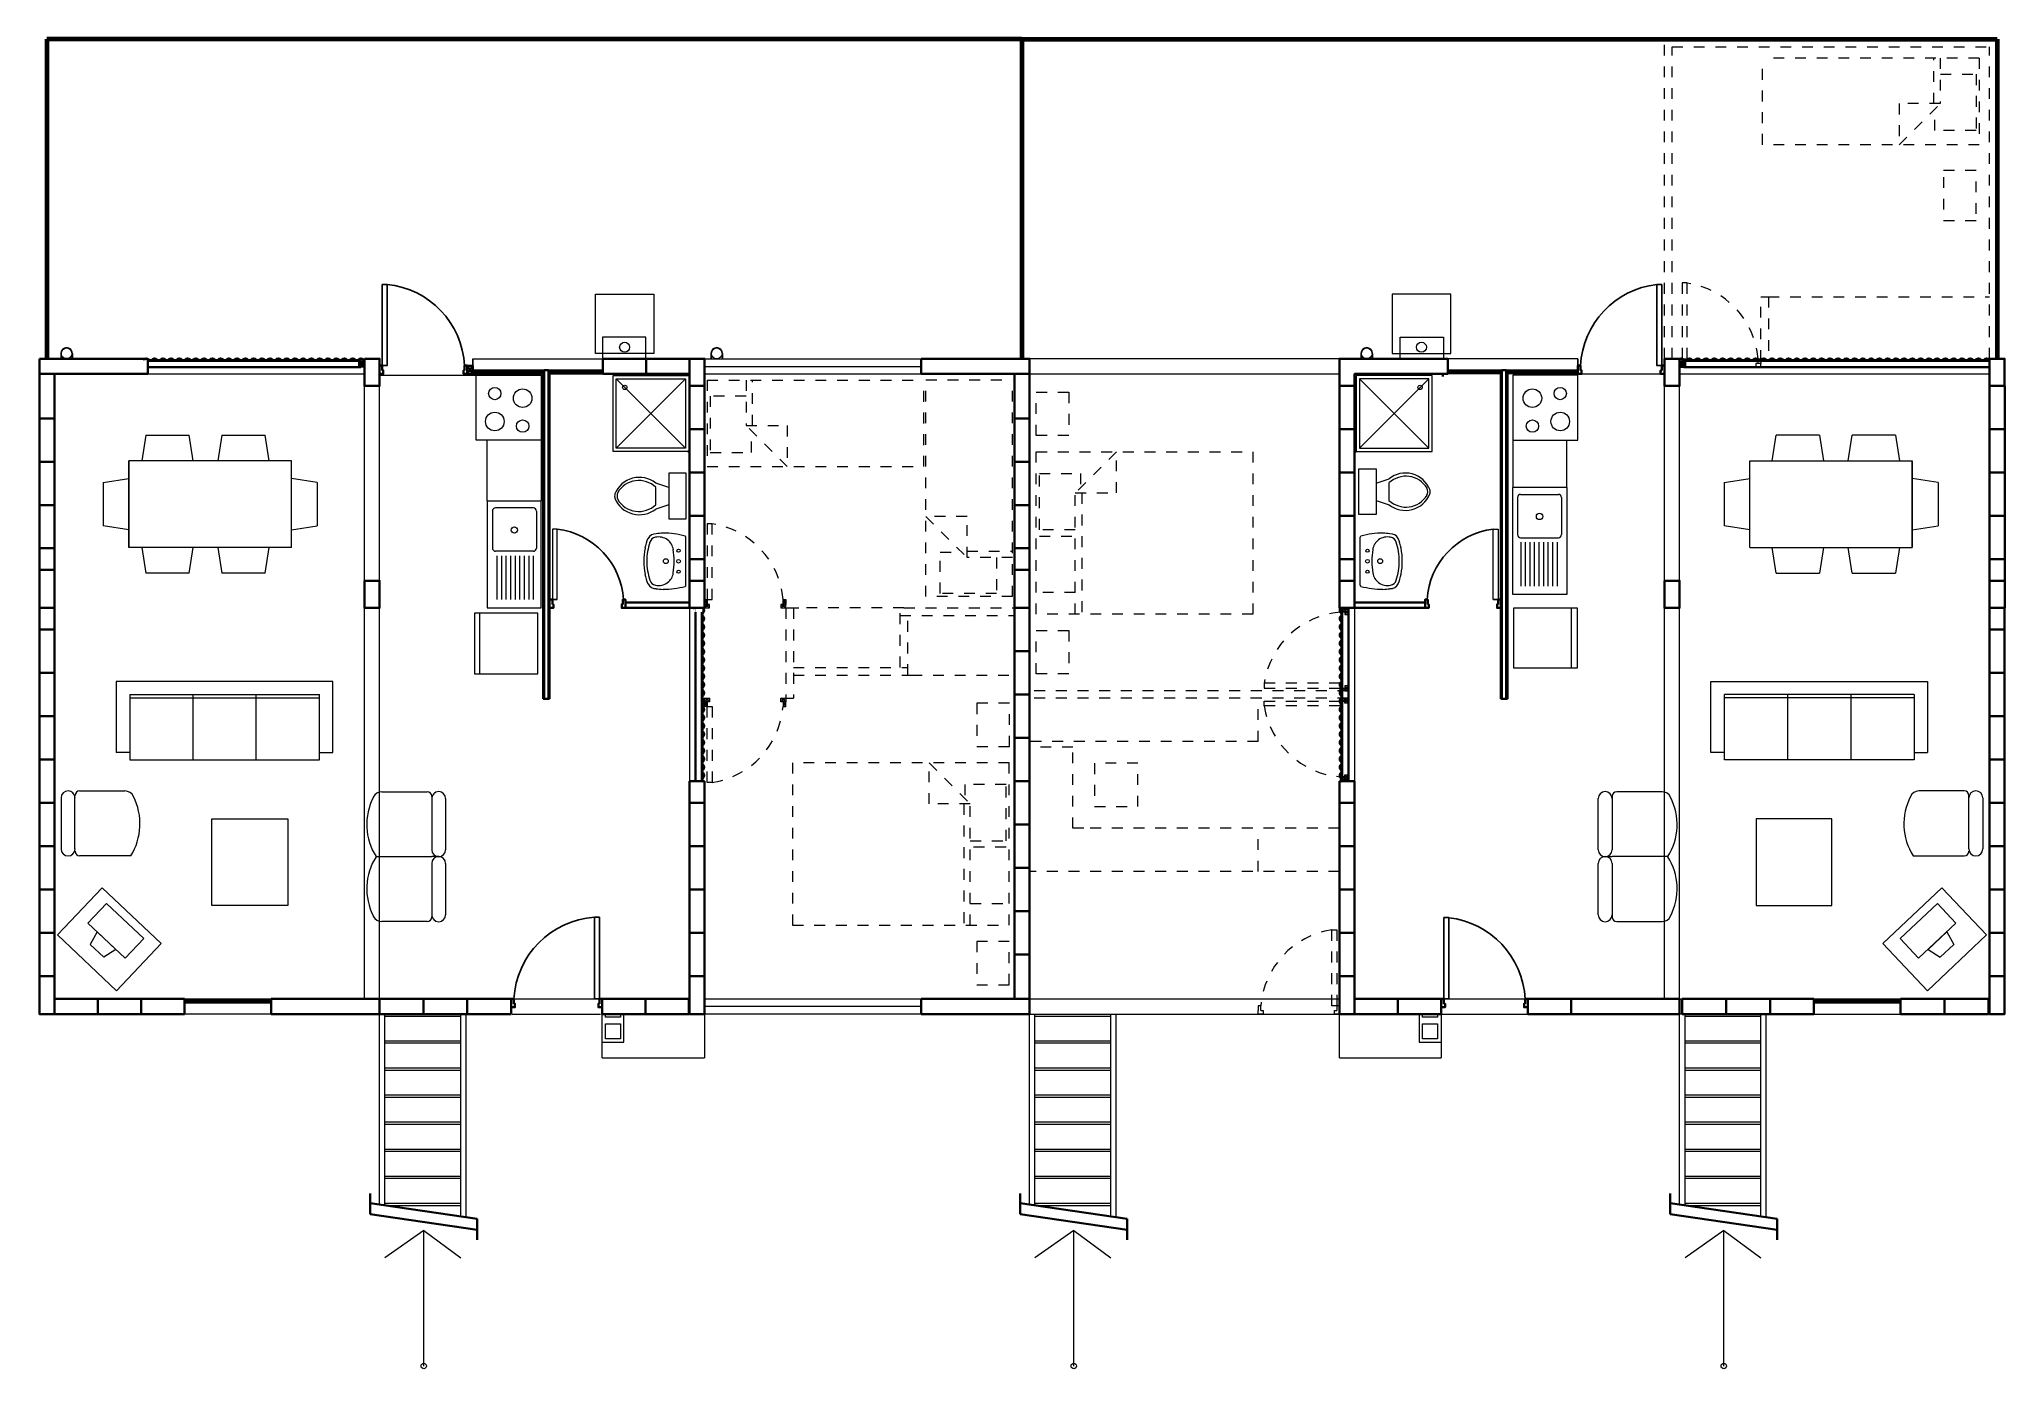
# Model space of a CAD drawing. Header units: millimetres. Extents: x 2.7 to 20.8, y 2.7 to 15.
import ezdxf

# ---------------------------------------------------------------- set-up
doc = ezdxf.new("R2010")
doc.units = ezdxf.units.MM
doc.linetypes.add('HIDDEN', pattern=[0.375, 0.25, -0.125])
for name, color, linetype, lineweight in [('A-DOOR-FULL', 4, 'Continuous', 25), ('A-FLOR-FTPT', 6, 'Continuous', 70), ('A-FLOR-OVHD', 3, 'HIDDEN', 18), ('A-FURN', 8, 'Continuous', 18), ('A-GLAZ-FULL', 4, 'Continuous', 25), ('A-WALL-FULL', 7, 'Continuous', 35)]:
    doc.layers.add(name, color=color, linetype=linetype, lineweight=lineweight)

msp = doc.modelspace()

# ---------------------------------------------------------------- linework, layer by layer
at = {"layer": 'A-DOOR-FULL'}
for p, q in [((7.437, 9.832), (7.392, 9.832)), ((16.077, 9.832), (16.122, 9.832))]:
    msp.add_line(p, q, dxfattribs=at)
for points in [[(5.822, 12.742), (5.822, 11.992), (5.867, 11.992), (5.867, 12.742)], [(17.632, 12.742), (17.632, 11.992), (17.587, 11.992), (17.587, 12.742)], [(7.827, 6.899), (7.827, 6.145), (7.782, 6.145), (7.782, 6.899)], [(15.622, 6.895), (15.622, 6.145), (15.667, 6.145), (15.667, 6.895)]]:
    msp.add_lwpolyline(points, close=True, dxfattribs=at)
for centre, radius, start, end in [((5.787, 11.95), 0.796, 3.0339, 84.229), ((17.679, 11.949), 0.798, 96.6363, 176.9067), ((7.353, 9.791), 0.696, 3.3898, 83.0672), ((16.161, 9.791), 0.696, 96.9328, 176.6102), ((7.834, 6.102), 0.798, 93.7537, 176.9067), ((15.574, 6.102), 0.798, 3.0933, 83.3637)]:
    msp.add_arc(centre, radius, start, end, dxfattribs=at)
at = {"layer": 'A-FLOR-FTPT'}
for p, q in [((2.727, 15.005), (2.727, 12.055)), ((11.727, 15.005), (2.727, 15.005)), ((11.727, 15.005), (20.727, 15.005)), ((11.727, 15.005), (11.727, 12.055)), ((20.727, 15.005), (20.727, 12.055))]:
    msp.add_line(p, q, dxfattribs=at)
at = {"layer": 'A-FLOR-OVHD', "ltscale": 0.1}
for p, q in [((17.657, 12.055), (17.657, 15.005)), ((17.657, 15.005), (20.727, 15.005)), ((17.727, 12.055), (17.727, 14.935)), ((17.727, 14.935), (20.657, 14.935)), ((20.657, 12.055), (20.657, 14.935)), ((20.727, 12.055), (20.727, 14.935)), ((18.563, 14.031), (18.563, 14.831)), ((20.563, 14.831), (18.563, 14.831)), ((20.143, 14.411), (20.143, 14.831)), ((20.203, 14.831), (20.203, 14.411)), ((20.563, 14.831), (20.563, 14.031)), ((20.204, 14.682), (20.534, 14.682)), ((20.534, 14.682), (20.534, 14.162)), ((20.203, 14.411), (19.823, 14.411)), ((19.823, 14.411), (19.823, 14.031)), ((19.823, 14.031), (20.203, 14.411)), ((20.154, 14.162), (20.154, 14.292)), ((20.534, 14.162), (20.154, 14.162)), ((20.563, 14.031), (18.563, 14.031)), ((20.533, 13.793), (20.233, 13.793)), ((20.533, 13.393), (20.533, 13.793)), ((20.233, 13.733), (20.233, 13.333)), ((20.233, 13.333), (20.533, 13.333)), ((18.547, 12.036), (18.547, 12.628)), ((18.547, 12.628), (18.617, 12.628)), ((18.617, 12.628), (18.617, 12.036)), ((18.617, 12.628), (20.657, 12.628)), ((8.821, 11.859), (10.821, 11.859)), ((8.821, 11.859), (8.821, 11.059)), ((9.181, 11.859), (9.181, 11.439)), ((9.241, 11.439), (9.241, 11.859)), ((10.821, 11.059), (10.821, 11.859)), ((10.84, 9.86), (10.84, 11.86)), ((10.84, 11.86), (11.64, 11.86)), ((11.64, 9.86), (11.64, 11.86)), ((8.85, 11.71), (8.85, 11.19)), ((9.18, 11.71), (8.85, 11.71)), ((9.561, 11.059), (9.181, 11.439)), ((9.181, 11.439), (9.561, 11.439)), ((9.561, 11.439), (9.561, 11.059)), ((9.23, 11.19), (9.23, 11.32)), ((8.85, 11.19), (9.23, 11.19)), ((11.858, 11.196), (13.858, 11.196)), ((11.858, 9.696), (11.858, 11.196)), ((12.598, 11.196), (12.218, 10.816)), ((12.598, 10.816), (12.598, 11.196)), ((13.858, 11.196), (13.858, 9.696)), ((8.821, 11.059), (10.821, 11.059)), ((11.888, 10.996), (12.268, 10.996)), ((11.888, 10.476), (11.888, 10.996)), ((12.268, 10.996), (12.268, 10.866)), ((12.218, 9.696), (12.218, 10.816)), ((12.218, 10.816), (12.598, 10.816)), ((12.278, 10.816), (12.278, 9.696)), ((10.84, 10.6), (11.22, 10.22)), ((11.22, 10.6), (10.84, 10.6)), ((11.22, 10.22), (11.22, 10.6)), ((12.218, 10.476), (11.888, 10.476)), ((11.888, 10.416), (12.218, 10.416)), ((10.972, 9.889), (10.972, 10.269)), ((10.972, 10.269), (11.102, 10.269)), ((11.22, 10.28), (11.64, 10.28)), ((11.64, 10.22), (11.22, 10.22)), ((11.492, 10.219), (11.492, 9.889)), ((8.797, 9.787), (8.822, 9.832)), ((8.797, 9.832), (8.822, 9.787)), ((9.522, 9.787), (9.547, 9.832)), ((9.522, 9.832), (9.547, 9.787)), ((11.64, 9.86), (10.84, 9.86)), ((11.492, 9.889), (10.972, 9.889)), ((12.218, 9.896), (11.888, 9.896)), ((8.842, 9.755), (8.797, 9.787)), ((8.842, 9.787), (8.797, 9.755)), ((9.547, 9.755), (9.502, 9.787)), ((9.547, 9.787), (9.502, 9.755)), ((9.547, 9.755), (9.547, 8.92)), ((9.557, 9.755), (9.627, 9.755)), ((9.597, 9.755), (9.667, 9.755)), ((9.617, 9.755), (9.617, 8.92)), ((10.637, 9.755), (9.677, 9.755)), ((10.602, 9.205), (10.602, 9.755)), ((10.602, 9.685), (11.657, 9.685)), ((10.637, 9.755), (11.657, 9.755)), ((10.672, 9.135), (10.672, 9.685)), ((13.858, 9.696), (11.858, 9.696)), ((14.708, 9.715), (14.663, 9.74)), ((14.663, 9.715), (14.708, 9.74)), ((14.74, 9.74), (14.708, 9.695)), ((14.708, 9.74), (14.74, 9.695)), ((9.617, 9.205), (10.672, 9.205)), ((9.617, 9.135), (10.707, 9.135)), ((10.707, 9.135), (11.667, 9.135)), ((8.842, 8.888), (8.797, 8.92)), ((8.842, 8.92), (8.797, 8.888)), ((9.547, 8.888), (9.502, 8.92)), ((9.547, 8.92), (9.502, 8.888)), ((9.547, 8.92), (9.617, 8.92)), ((14.74, 8.99), (11.797, 8.99)), ((14.74, 8.92), (11.797, 8.92)), ((13.907, 8.92), (13.837, 8.92)), ((13.907, 8.52), (13.907, 8.92)), ((14.708, 8.99), (14.663, 9.015)), ((14.663, 8.99), (14.708, 9.015)), ((14.708, 8.92), (14.663, 8.895)), ((14.663, 8.92), (14.708, 8.895)), ((14.74, 9.035), (14.708, 8.99)), ((14.708, 9.035), (14.74, 8.99)), ((14.74, 8.875), (14.708, 8.92)), ((14.708, 8.875), (14.74, 8.92)), ((8.797, 8.843), (8.822, 8.888)), ((8.797, 8.888), (8.822, 8.843)), ((9.522, 8.843), (9.547, 8.888)), ((9.522, 8.888), (9.547, 8.843)), ((13.907, 8.52), (11.797, 8.52)), ((12.197, 8.47), (11.797, 8.47)), ((12.197, 7.72), (12.197, 8.47)), ((11.61, 8.325), (9.61, 8.325)), ((9.61, 8.325), (9.61, 6.825)), ((10.87, 7.945), (10.87, 8.325)), ((10.87, 8.325), (11.25, 7.945)), ((11.61, 6.825), (11.61, 8.325)), ((12.397, 8.32), (12.397, 7.92)), ((12.797, 8.32), (12.397, 8.32)), ((12.797, 7.92), (12.797, 8.32)), ((14.663, 8.195), (14.708, 8.17)), ((14.708, 8.195), (14.663, 8.17)), ((14.708, 8.17), (14.74, 8.215)), ((14.74, 8.17), (14.708, 8.215)), ((11.58, 8.125), (11.2, 8.125)), ((11.2, 8.125), (11.2, 7.995)), ((11.58, 7.605), (11.58, 8.125)), ((11.25, 7.945), (10.87, 7.945)), ((11.19, 7.945), (11.19, 6.825)), ((11.25, 6.825), (11.25, 7.945)), ((12.397, 7.92), (12.797, 7.92)), ((12.297, 7.72), (12.197, 7.72)), ((14.657, 7.72), (12.297, 7.72)), ((13.907, 7.32), (13.907, 7.72)), ((11.25, 7.605), (11.58, 7.605)), ((11.58, 7.545), (11.25, 7.545)), ((14.657, 7.32), (11.797, 7.32)), ((11.25, 7.025), (11.58, 7.025)), ((9.61, 6.825), (11.61, 6.825))]:
    msp.add_line(p, q, dxfattribs=at)
for points in [[(17.822, 12.755), (17.822, 12.055), (17.867, 12.055), (17.867, 12.755)], [(17.797, 12.055), (17.822, 12.055), (17.822, 12.01), (17.797, 12.01)], [(17.842, 12.01), (17.797, 12.01), (17.797, 11.978), (17.842, 11.978)], [(18.547, 12.01), (18.502, 12.01), (18.502, 11.978), (18.547, 11.978)], [(18.522, 12.055), (18.547, 12.055), (18.547, 12.01), (18.522, 12.01)], [(11.858, 11.346), (11.858, 11.746), (12.158, 11.746), (12.158, 11.346)], [(8.822, 10.532), (8.822, 9.832), (8.867, 9.832), (8.867, 10.532)], [(8.797, 9.832), (8.822, 9.832), (8.822, 9.787), (8.797, 9.787)], [(9.522, 9.832), (9.547, 9.832), (9.547, 9.787), (9.522, 9.787)], [(8.842, 9.787), (8.797, 9.787), (8.797, 9.755), (8.842, 9.755)], [(9.547, 9.787), (9.502, 9.787), (9.502, 9.755), (9.547, 9.755)], [(14.663, 9.715), (14.663, 9.74), (14.708, 9.74), (14.708, 9.715)], [(14.708, 9.74), (14.708, 9.695), (14.74, 9.695), (14.74, 9.74)], [(11.858, 9.146), (11.858, 9.546), (12.158, 9.546), (12.158, 9.146)], [(8.842, 8.888), (8.797, 8.888), (8.797, 8.92), (8.842, 8.92)], [(9.547, 8.888), (9.502, 8.888), (9.502, 8.92), (9.547, 8.92)], [(13.963, 9.015), (14.663, 9.015), (14.663, 9.06), (13.963, 9.06)], [(13.963, 8.895), (14.663, 8.895), (14.663, 8.85), (13.963, 8.85)], [(14.663, 8.99), (14.663, 9.015), (14.708, 9.015), (14.708, 8.99)], [(14.663, 8.92), (14.663, 8.895), (14.708, 8.895), (14.708, 8.92)], [(14.708, 9.035), (14.708, 8.99), (14.74, 8.99), (14.74, 9.035)], [(14.708, 8.875), (14.708, 8.92), (14.74, 8.92), (14.74, 8.875)], [(8.797, 8.888), (8.822, 8.888), (8.822, 8.843), (8.797, 8.843)], [(8.822, 8.143), (8.822, 8.843), (8.867, 8.843), (8.867, 8.143)], [(9.522, 8.843), (9.547, 8.843), (9.547, 8.888), (9.522, 8.888)], [(11.611, 8.475), (11.611, 8.875), (11.311, 8.875), (11.311, 8.475)], [(14.663, 8.195), (14.663, 8.17), (14.708, 8.17), (14.708, 8.195)], [(14.708, 8.17), (14.708, 8.215), (14.74, 8.215), (14.74, 8.17)], [(14.632, 6.782), (14.632, 6.082), (14.587, 6.082), (14.587, 6.782)], [(11.61, 6.275), (11.61, 6.675), (11.31, 6.675), (11.31, 6.275)]]:
    msp.add_lwpolyline(points, close=True, dxfattribs=at)
for points in [[(13.932, 6.037), (13.932, 6.082), (13.907, 6.082), (13.907, 6.037)], [(13.932, 6.037), (13.952, 6.037), (13.952, 6.005), (13.907, 6.005), (13.907, 6.037)], [(14.657, 6.037), (14.657, 6.005), (14.612, 6.005), (14.612, 6.037), (14.632, 6.037)], [(14.657, 6.037), (14.657, 6.082), (14.632, 6.082), (14.632, 6.037)]]:
    msp.add_lwpolyline(points, dxfattribs=at)
for centre, start, end in [((17.753, 11.992), 4.6827, 81.5131), ((8.753, 9.769), 4.6827, 81.5131), ((14.726, 8.947), 94.6827, 171.5131), ((8.753, 8.906), 278.4869, 355.3173), ((14.726, 8.964), 188.4869, 265.3173), ((14.7, 6.019), 98.4869, 175.3173)]:
    msp.add_arc(centre, 0.771, start, end, dxfattribs=at)
at = {"layer": 'A-FURN'}
for p, q in [((2.856, 12.105), (2.856, 12.055)), ((2.859, 12.055), (2.859, 12.105)), ((2.859, 12.105), (2.859, 12.055)), ((2.959, 12.105), (2.959, 12.055)), ((2.959, 12.105), (2.959, 12.055)), ((2.962, 12.105), (2.962, 12.055)), ((6.657, 12.055), (7.307, 12.055)), ((7.305, 12.055), (7.857, 12.055)), ((8.856, 12.105), (8.856, 12.055)), ((8.859, 12.055), (8.859, 12.105)), ((8.859, 12.105), (8.859, 12.055)), ((8.959, 12.105), (8.959, 12.055)), ((8.959, 12.105), (8.959, 12.055)), ((8.962, 12.105), (8.962, 12.055)), ((14.856, 12.105), (14.856, 12.055)), ((14.859, 12.055), (14.859, 12.105)), ((14.859, 12.105), (14.859, 12.055)), ((14.959, 12.105), (14.959, 12.055)), ((14.959, 12.105), (14.959, 12.055)), ((14.962, 12.105), (14.962, 12.055)), ((16.207, 12.055), (15.657, 12.055)), ((16.857, 12.055), (16.207, 12.055)), ((6.657, 11.915), (7.317, 11.915)), ((7.357, 11.915), (7.857, 11.915)), ((7.982, 11.87), (8.622, 11.23)), ((7.982, 11.23), (8.622, 11.87)), ((15.482, 11.87), (14.842, 11.23)), ((15.482, 11.23), (14.842, 11.87)), ((16.157, 11.915), (15.657, 11.915)), ((16.857, 11.915), (16.197, 11.915)), ((8.467, 10.868), (8.347, 10.908)), ((14.995, 10.908), (15.115, 10.948)), ((15.115, 10.748), (15.115, 10.908)), ((6.79, 10.742), (7.29, 10.742)), ((7.29, 9.755), (7.29, 10.742)), ((8.347, 10.708), (8.347, 10.868)), ((8.467, 10.708), (8.347, 10.668)), ((14.995, 10.748), (15.115, 10.708)), ((16.757, 10.867), (16.257, 10.867)), ((16.257, 9.88), (16.257, 10.867)), ((7.437, 10.482), (7.392, 10.482)), ((7.392, 10.482), (7.392, 9.832)), ((7.437, 9.832), (7.437, 10.482)), ((8.625, 9.963), (8.625, 10.409)), ((14.848, 9.963), (14.848, 10.409)), ((16.077, 9.832), (16.077, 10.482)), ((16.077, 10.482), (16.122, 10.482)), ((16.122, 10.482), (16.122, 9.832)), ((16.329, 10.403), (16.678, 10.403)), ((16.331, 10.361), (16.331, 9.957)), ((16.372, 10.361), (16.372, 9.957)), ((16.372, 10.361), (16.372, 10.035)), ((16.414, 10.361), (16.414, 9.957)), ((16.456, 10.361), (16.456, 9.957)), ((16.498, 10.361), (16.498, 9.957)), ((16.54, 10.361), (16.54, 9.957)), ((16.582, 10.361), (16.582, 9.957)), ((16.624, 10.361), (16.624, 9.957)), ((16.666, 10.361), (16.666, 9.957)), ((7.217, 10.278), (6.868, 10.278)), ((6.881, 10.236), (6.881, 9.832)), ((6.922, 10.236), (6.922, 9.832)), ((6.964, 10.236), (6.964, 9.832)), ((7.006, 10.236), (7.006, 9.832)), ((7.048, 10.236), (7.048, 9.832)), ((7.09, 10.236), (7.09, 9.832)), ((7.132, 10.236), (7.132, 9.832)), ((7.174, 10.236), (7.174, 9.832)), ((7.174, 10.236), (7.174, 9.91)), ((7.216, 10.236), (7.216, 9.832)), ((7.392, 9.832), (7.437, 9.832)), ((16.122, 9.832), (16.077, 9.832)), ((16.757, 9.88), (16.257, 9.88)), ((6.79, 9.755), (7.29, 9.755)), ((3.997, 6.145), (4.797, 6.145)), ((4.797, 6.005), (3.997, 6.005)), ((7.852, 5.6), (7.852, 6.005)), ((8.797, 6.005), (8.797, 5.6)), ((14.657, 5.6), (14.657, 6.005)), ((15.597, 6.005), (15.597, 5.6)), ((19.037, 6.145), (19.837, 6.145)), ((19.037, 6.005), (19.837, 6.005)), ((7.852, 5.6), (8.797, 5.6)), ((14.657, 5.6), (15.597, 5.6))]:
    msp.add_line(p, q, dxfattribs=at)
at = {"layer": 'A-FURN', "ltscale": 0.8}
for p, q in [((3.657, 11.915), (5.657, 11.915)), ((5.657, 6.145), (5.657, 11.845)), ((5.797, 6.145), (5.797, 11.845)), ((5.807, 11.905), (7.107, 11.905)), ((8.807, 11.915), (10.797, 11.915)), ((11.797, 11.915), (14.657, 11.915)), ((17.657, 6.155), (17.657, 11.845)), ((17.797, 6.155), (17.797, 11.845)), ((3.641, 11.35), (3.603, 11.113)), ((3.641, 11.35), (4.041, 11.35)), ((4.078, 11.113), (4.041, 11.35)), ((4.341, 11.35), (4.303, 11.113)), ((4.341, 11.35), (4.741, 11.35)), ((4.778, 11.113), (4.741, 11.35)), ((6.79, 10.744), (6.79, 11.305)), ((7.29, 11.305), (7.29, 10.744)), ((16.257, 11.305), (16.257, 10.867)), ((16.757, 10.867), (16.757, 11.305)), ((18.652, 11.113), (18.689, 11.35)), ((19.089, 11.35), (18.689, 11.35)), ((19.089, 11.35), (19.126, 11.113)), ((19.352, 11.113), (19.389, 11.35)), ((19.789, 11.35), (19.389, 11.35)), ((19.789, 11.35), (19.826, 11.113)), ((3.484, 10.313), (3.484, 11.113)), ((3.484, 11.113), (3.484, 10.313)), ((4.984, 11.113), (3.484, 11.113)), ((4.984, 10.313), (4.984, 11.113)), ((18.445, 10.313), (18.445, 11.113)), ((18.445, 11.113), (19.945, 11.113)), ((19.945, 10.313), (19.945, 11.113)), ((19.945, 11.113), (19.945, 10.313)), ((3.247, 10.913), (3.484, 10.951)), ((3.247, 10.913), (3.247, 10.513)), ((5.222, 10.913), (4.984, 10.951)), ((5.222, 10.913), (5.222, 10.513)), ((18.208, 10.913), (18.445, 10.951)), ((18.208, 10.913), (18.208, 10.513)), ((20.183, 10.913), (19.945, 10.951)), ((20.183, 10.913), (20.183, 10.513)), ((3.484, 10.476), (3.247, 10.513)), ((4.984, 10.476), (5.222, 10.513)), ((18.445, 10.476), (18.208, 10.513)), ((19.945, 10.476), (20.183, 10.513)), ((4.984, 10.313), (3.484, 10.313)), ((3.603, 10.313), (3.641, 10.075)), ((4.041, 10.075), (4.078, 10.313)), ((4.303, 10.313), (4.341, 10.075)), ((4.741, 10.075), (4.778, 10.313)), ((18.445, 10.313), (19.945, 10.313)), ((18.689, 10.075), (18.652, 10.313)), ((19.126, 10.313), (19.089, 10.075)), ((19.389, 10.075), (19.352, 10.313)), ((19.826, 10.313), (19.789, 10.075)), ((4.041, 10.075), (3.641, 10.075)), ((4.741, 10.075), (4.341, 10.075)), ((18.689, 10.075), (19.089, 10.075)), ((19.389, 10.075), (19.789, 10.075)), ((6.724, 9.147), (6.724, 9.705)), ((8.657, 9.755), (8.657, 6.155)), ((14.797, 9.755), (14.797, 8.143)), ((16.799, 9.197), (16.799, 9.755)), ((5.367, 9.076), (3.367, 9.076)), ((3.367, 9.076), (3.367, 8.419)), ((5.367, 8.419), (5.367, 9.076)), ((18.086, 8.419), (18.086, 9.076)), ((18.086, 9.076), (20.086, 9.076)), ((20.086, 9.076), (20.086, 8.419)), ((3.491, 8.954), (5.242, 8.954)), ((3.491, 8.954), (3.491, 8.351)), ((3.491, 8.925), (5.242, 8.925)), ((4.075, 8.954), (4.075, 8.351)), ((4.659, 8.351), (4.659, 8.954)), ((5.242, 8.351), (5.242, 8.954)), ((18.211, 8.351), (18.211, 8.954)), ((19.962, 8.954), (18.211, 8.954)), ((19.962, 8.925), (18.211, 8.925)), ((18.795, 8.351), (18.795, 8.954)), ((19.378, 8.954), (19.378, 8.351)), ((19.962, 8.954), (19.962, 8.351)), ((3.491, 8.351), (5.242, 8.351)), ((19.962, 8.351), (18.211, 8.351)), ((2.858, 8.001), (2.858, 7.529)), ((2.986, 7.529), (2.986, 8.022)), ((3.029, 8.065), (3.447, 8.065)), ((5.818, 8.058), (6.236, 8.058)), ((6.279, 8.015), (6.279, 7.522)), ((6.408, 7.522), (6.408, 7.994)), ((17.046, 7.522), (17.046, 7.994)), ((17.174, 8.015), (17.174, 7.522)), ((17.635, 8.058), (17.217, 8.058)), ((20.424, 8.065), (20.006, 8.065)), ((20.467, 7.529), (20.467, 8.022)), ((20.596, 8.001), (20.596, 7.529)), ((3.501, 7.465), (3.029, 7.465)), ((5.765, 7.458), (6.279, 7.458)), ((6.343, 7.458), (6.279, 7.458)), ((17.11, 7.458), (17.174, 7.458)), ((17.689, 7.458), (17.174, 7.458)), ((19.953, 7.465), (20.424, 7.465)), ((6.279, 7.394), (6.279, 6.901)), ((6.408, 6.922), (6.408, 7.394)), ((17.046, 6.922), (17.046, 7.394)), ((17.174, 7.394), (17.174, 6.901)), ((6.236, 6.858), (5.818, 6.858)), ((17.217, 6.858), (17.635, 6.858)), ((5.797, 4.245), (5.797, 6.005)), ((5.847, 4.235), (5.847, 6.005)), ((6.547, 4.135), (6.547, 6.005)), ((6.597, 4.128), (6.597, 6.005)), ((7.012, 6.145), (8.657, 6.145)), ((7.022, 6.005), (7.837, 6.005)), ((7.882, 5.975), (7.882, 6.005)), ((8.022, 6.005), (8.022, 5.975)), ((8.052, 5.745), (8.052, 6.005)), ((8.797, 6.145), (11.657, 6.145)), ((10.797, 6.075), (8.807, 6.075)), ((11.647, 6.005), (8.807, 6.005)), ((11.797, 6.145), (14.657, 6.145)), ((11.797, 6.005), (14.657, 6.005)), ((11.797, 4.245), (11.797, 6.005)), ((11.847, 4.235), (11.847, 6.005)), ((12.547, 4.135), (12.547, 6.005)), ((12.597, 4.128), (12.597, 6.005)), ((14.807, 6.145), (20.647, 6.145)), ((15.393, 6.005), (15.393, 5.745)), ((15.423, 5.975), (15.423, 6.005)), ((15.563, 6.005), (15.563, 5.975)), ((15.593, 6.005), (16.432, 6.005)), ((18.597, 6.005), (17.797, 6.005)), ((17.797, 4.245), (17.797, 6.005)), ((17.847, 4.235), (17.847, 6.005)), ((18.547, 4.135), (18.547, 6.005)), ((18.597, 4.128), (18.597, 6.005)), ((5.847, 5.985), (6.547, 5.985)), ((8.022, 5.975), (7.882, 5.975)), ((7.882, 5.775), (7.882, 5.915)), ((7.882, 5.915), (8.022, 5.915)), ((8.022, 5.915), (8.022, 5.775)), ((11.847, 5.985), (12.547, 5.985)), ((15.563, 5.975), (15.423, 5.975)), ((15.423, 5.775), (15.423, 5.915)), ((15.423, 5.915), (15.563, 5.915)), ((15.563, 5.915), (15.563, 5.775)), ((17.847, 5.985), (18.547, 5.985)), ((6.547, 5.755), (5.847, 5.755)), ((6.547, 5.735), (5.847, 5.735)), ((7.852, 5.745), (8.052, 5.745)), ((8.022, 5.775), (7.882, 5.775)), ((12.547, 5.755), (11.847, 5.755)), ((12.547, 5.735), (11.847, 5.735)), ((15.393, 5.745), (15.593, 5.745)), ((15.563, 5.775), (15.423, 5.775)), ((18.547, 5.755), (17.847, 5.755)), ((18.547, 5.735), (17.847, 5.735)), ((6.547, 5.505), (5.847, 5.505)), ((6.547, 5.485), (5.847, 5.485)), ((12.547, 5.505), (11.847, 5.505)), ((12.547, 5.485), (11.847, 5.485)), ((18.547, 5.505), (17.847, 5.505)), ((18.547, 5.485), (17.847, 5.485)), ((6.547, 5.255), (5.847, 5.255)), ((6.547, 5.235), (5.847, 5.235)), ((12.547, 5.255), (11.847, 5.255)), ((12.547, 5.235), (11.847, 5.235)), ((18.547, 5.255), (17.847, 5.255)), ((18.547, 5.235), (17.847, 5.235)), ((6.547, 5.005), (5.847, 5.005)), ((6.547, 4.985), (5.847, 4.985)), ((12.547, 5.005), (11.847, 5.005)), ((12.547, 4.985), (11.847, 4.985)), ((18.547, 5.005), (17.847, 5.005)), ((18.547, 4.985), (17.847, 4.985)), ((6.547, 4.755), (5.847, 4.755)), ((6.547, 4.735), (5.847, 4.735)), ((12.547, 4.755), (11.847, 4.755)), ((12.547, 4.735), (11.847, 4.735)), ((18.547, 4.755), (17.847, 4.755)), ((18.547, 4.735), (17.847, 4.735)), ((6.547, 4.505), (5.847, 4.505)), ((6.547, 4.485), (5.847, 4.485)), ((12.547, 4.505), (11.847, 4.505)), ((12.547, 4.485), (11.847, 4.485)), ((18.547, 4.505), (17.847, 4.505)), ((18.547, 4.485), (17.847, 4.485)), ((6.547, 4.255), (5.847, 4.255)), ((6.547, 4.235), (5.847, 4.235)), ((12.547, 4.255), (11.847, 4.255)), ((12.547, 4.235), (11.847, 4.235)), ((18.547, 4.255), (17.847, 4.255)), ((18.547, 4.235), (17.847, 4.235)), ((6.205, 2.755), (6.205, 4.005)), ((12.205, 2.755), (12.205, 4.005)), ((18.205, 2.755), (18.205, 4.005))]:
    msp.add_line(p, q, dxfattribs=at)
at = {"layer": 'A-FURN', "ltscale": 1.5}
for p, q in [((16.857, 11.915), (17.657, 11.915)), ((17.807, 11.915), (20.647, 11.915))]:
    msp.add_line(p, q, dxfattribs=at)
at = {"layer": 'A-FURN', "ltscale": 0.4}
for p, q in [((3.192, 6.764), (3.125, 6.648)), ((20.262, 6.764), (20.328, 6.648)), ((3.364, 6.601), (3.251, 6.529)), ((20.09, 6.601), (20.202, 6.529)), ((6.205, 4.005), (5.847, 3.755)), ((6.205, 4.005), (6.547, 3.755)), ((12.205, 4.005), (11.847, 3.755)), ((12.205, 4.005), (12.547, 3.755)), ((18.205, 4.005), (17.847, 3.755)), ((18.205, 4.005), (18.547, 3.755))]:
    msp.add_line(p, q, dxfattribs=at)
at = {"layer": 'A-FURN', "ltscale": 0.04}
msp.add_line((17.647, 6.005), (17.597, 6.005), dxfattribs=at)
at = {"layer": 'A-FURN', "ltscale": 0.8}
for points in [[(7.789, 12.652), (8.329, 12.652), (8.329, 12.105), (7.789, 12.105)], [(15.684, 12.652), (15.144, 12.652), (15.144, 12.105), (15.684, 12.105)], [(8.255, 12.055), (8.255, 12.255), (7.855, 12.255), (7.855, 12.055)], [(15.219, 12.055), (15.219, 12.255), (15.619, 12.255), (15.619, 12.055)], [(7.29, 11.905), (7.29, 11.305), (6.69, 11.305), (6.69, 11.905)], [(16.257, 11.905), (16.257, 11.305), (16.857, 11.305), (16.857, 11.905)], [(6.673, 9.147), (7.257, 9.147), (7.257, 9.705), (6.673, 9.705)], [(16.85, 9.197), (16.266, 9.197), (16.266, 9.755), (16.85, 9.755)], [(3.237, 7.17), (3.782, 6.655), (3.369, 6.219), (2.824, 6.735)], [(20.216, 7.17), (19.672, 6.655), (20.084, 6.219), (20.629, 6.735)]]:
    msp.add_lwpolyline(points, close=True, dxfattribs=at)
for points in [[(8.797, 12.055), (11.727, 12.055)], [(8.797, 12.055), (10.747, 12.055)], [(8.797, 11.985), (10.797, 11.985)], [(14.657, 12.055), (11.797, 12.055)], [(14.657, 12.055), (11.797, 12.055)], [(4.25, 7.807), (4.95, 7.807), (4.95, 7.007), (4.25, 7.007), (4.25, 7.807)], [(19.203, 7.807), (18.503, 7.807), (18.503, 7.007), (19.203, 7.007), (19.203, 7.807)]]:
    msp.add_lwpolyline(points, dxfattribs=at)
at = {"layer": 'A-FURN'}
for points in [[(7.952, 11.9), (8.652, 11.9), (8.652, 11.2), (7.952, 11.2)], [(7.982, 11.87), (8.622, 11.87), (8.622, 11.23), (7.982, 11.23)], [(15.512, 11.9), (14.812, 11.9), (14.812, 11.2), (15.512, 11.2)], [(15.482, 11.87), (14.842, 11.87), (14.842, 11.23), (15.482, 11.23)], [(8.467, 10.578), (8.627, 10.578), (8.627, 10.998), (8.467, 10.998)], [(14.995, 10.618), (14.835, 10.618), (14.835, 11.038), (14.995, 11.038)]]:
    msp.add_lwpolyline(points, close=True, dxfattribs=at)
for points in [[(6.79, 10.742), (6.79, 9.755)], [(16.3, 10.774), (16.3, 10.432)], [(16.329, 10.803), (16.678, 10.803)], [(16.708, 10.774), (16.708, 10.432)], [(16.757, 10.867), (16.757, 9.88)], [(6.839, 10.649), (6.839, 10.307)], [(7.217, 10.678), (6.868, 10.678)], [(7.246, 10.649), (7.246, 10.307)]]:
    msp.add_lwpolyline(points, dxfattribs=at)
at = {"layer": 'A-FURN', "ltscale": 0.8, "flags": 128}
for points in [[(3.491, 8.419), (3.367, 8.419)], [(5.242, 8.419), (5.367, 8.419)], [(18.211, 8.419), (18.086, 8.419)], [(19.962, 8.419), (20.086, 8.419)]]:
    msp.add_lwpolyline(points, dxfattribs=at)
at = {"layer": 'A-FURN', "ltscale": 0.4}
for points in [[(3.277, 7.027), (3.622, 6.701), (3.45, 6.52), (3.105, 6.845)], [(20.176, 7.027), (19.832, 6.701), (20.003, 6.52), (20.348, 6.845)]]:
    msp.add_lwpolyline(points, close=True, dxfattribs=at)
for points in [[(3.192, 6.764), (3.364, 6.601)], [(20.262, 6.764), (20.09, 6.601)], [(3.251, 6.529), (3.125, 6.648)], [(20.202, 6.529), (20.328, 6.648)]]:
    msp.add_lwpolyline(points, dxfattribs=at)
at = {"layer": 'A-FURN'}
for centre, radius in [((2.909, 12.105), 0.05), ((8.909, 12.105), 0.05), ((14.909, 12.105), 0.05), ((8.061, 11.791), 0.02), ((15.402, 11.791), 0.02), ((16.504, 10.599), 0.0291), ((7.042, 10.474), 0.0291), ((8.44, 10.186), 0.0224), ((8.557, 10.186), 0.017), ((8.557, 10.283), 0.0146), ((14.916, 10.186), 0.017), ((14.916, 10.283), 0.0146), ((15.033, 10.186), 0.0224), ((8.557, 10.089), 0.0146), ((14.916, 10.089), 0.0146)]:
    msp.add_circle(centre, radius, dxfattribs=at)
at = {"layer": 'A-FURN', "ltscale": 0.8}
for centre, radius in [((8.059, 12.162), 0.0457), ((15.414, 12.162), 0.0457), ((6.861, 11.734), 0.0571), ((7.118, 11.691), 0.0857), ((16.438, 11.691), 0.0857), ((16.695, 11.734), 0.0571), ((6.861, 11.476), 0.0857), ((7.118, 11.434), 0.0571), ((16.438, 11.434), 0.0571), ((16.695, 11.476), 0.0857), ((6.205, 2.755), 0.025), ((12.205, 2.755), 0.025), ((18.205, 2.755), 0.025)]:
    msp.add_circle(centre, radius, dxfattribs=at)
at = {"layer": 'A-FURN'}
for centre, radius, start, end in [((2.909, 12.105), 0.053, 0, 180), ((2.909, 12.105), 0.05, 0, 180), ((8.909, 12.105), 0.053, 0, 180), ((8.909, 12.105), 0.05, 0, 180), ((14.909, 12.105), 0.053, 0, 180), ((14.909, 12.105), 0.05, 0, 180), ((8.195, 10.717), 0.243, 51.4691, 157.9714), ((8.19, 10.704), 0.227, 46.3677, 148.9468), ((15.266, 10.757), 0.243, 22.0286, 128.5309), ((15.271, 10.744), 0.227, 31.0532, 133.6323), ((8.047, 10.788), 0.08, 164.8605, 195.1395), ((8.195, 10.858), 0.243, 202.0284, 308.5307), ((8.069, 10.788), 0.08, 155.7318, 204.2682), ((8.19, 10.872), 0.227, 211.053, 313.6321), ((15.266, 10.898), 0.243, 231.4693, 337.9716), ((15.271, 10.912), 0.227, 226.3679, 328.947), ((15.392, 10.828), 0.08, 335.7318, 24.2682), ((15.415, 10.828), 0.08, 344.8605, 15.1395), ((16.329, 10.774), 0.0291, 90, 180), ((16.678, 10.774), 0.0291, 0, 90), ((6.868, 10.649), 0.0291, 90, 180), ((7.217, 10.649), 0.0291, 0, 90), ((8.685, 10.223), 0.446, 157.2254, 169.3601), ((8.792, 10.189), 0.528, 160.9575, 180.3518), ((8.347, 10.358), 0.0812, 87.3697, 152.4773), ((8.351, 10.348), 0.0597, 97.2234, 166.6972), ((8.373, 10.271), 0.139, 53.6903, 102.3187), ((8.461, 9.568), 0.878, 93.0612, 97.2669), ((8.42, 9.705), 0.74, 74.5103, 90.4252), ((8.376, 10.274), 0.135, 31.4665, 53.8019), ((8.299, 10.254), 0.214, 10.8893, 24.9993), ((8.616, 10.409), 0.00927, 356.848, 77.0369), ((14.858, 10.409), 0.00927, 102.9631, 183.152), ((15.053, 9.705), 0.74, 89.5748, 105.4897), ((15.174, 10.254), 0.214, 155.0007, 169.1107), ((15.098, 10.274), 0.135, 126.1981, 148.5335), ((15.1, 10.271), 0.139, 77.6813, 126.3097), ((15.012, 9.568), 0.878, 82.7331, 86.9388), ((15.127, 10.358), 0.0812, 27.5227, 92.6303), ((15.122, 10.348), 0.0597, 13.3028, 82.7766), ((14.681, 10.189), 0.528, 359.6482, 19.0425), ((14.788, 10.223), 0.446, 10.6399, 22.7746), ((16.329, 10.432), 0.0291, 180, 270), ((16.678, 10.432), 0.0291, 270, 0), ((6.868, 10.307), 0.0291, 180, 270), ((7.217, 10.307), 0.0291, 270, 0), ((8.772, 10.195), 0.536, 168.1274, 180.9856), ((8.772, 10.177), 0.536, 179.0144, 191.8726), ((8.792, 10.183), 0.528, 179.6482, 199.0425), ((7.7, 10.182), 0.816, 0.2876, 7.9576), ((7.7, 10.19), 0.816, 352.0424, 359.7124), ((15.773, 10.182), 0.816, 172.0424, 179.7124), ((15.773, 10.19), 0.816, 180.2876, 187.9576), ((14.681, 10.183), 0.528, 340.9575, 0.3518), ((14.701, 10.195), 0.536, 359.0144, 11.8726), ((14.701, 10.177), 0.536, 348.1274, 0.9856), ((8.685, 10.149), 0.446, 190.6399, 202.7746), ((8.351, 10.024), 0.0597, 193.3028, 262.7766), ((8.373, 10.1), 0.139, 257.6813, 306.3097), ((8.376, 10.098), 0.135, 306.1981, 328.5335), ((8.353, 10.105), 0.158, 330.7301, 349.9957), ((15.12, 10.105), 0.158, 190.0043, 209.2699), ((15.098, 10.098), 0.135, 211.4665, 233.8019), ((15.1, 10.1), 0.139, 233.6903, 282.3187), ((15.122, 10.024), 0.0597, 277.2234, 346.6972), ((14.788, 10.149), 0.446, 337.2254, 349.3601), ((8.347, 10.014), 0.0812, 207.5227, 272.6303), ((8.461, 10.803), 0.878, 262.7331, 266.9388), ((8.42, 10.667), 0.74, 269.5748, 285.4897), ((8.616, 9.963), 0.00927, 282.9631, 3.152), ((14.858, 9.963), 0.00927, 176.848, 257.0369), ((15.053, 10.667), 0.74, 254.5103, 270.4252), ((15.012, 10.803), 0.878, 273.0612, 277.2669), ((15.127, 10.014), 0.0812, 267.3697, 332.4773)]:
    msp.add_arc(centre, radius, start, end, dxfattribs=at)
at = {"layer": 'A-FURN', "ltscale": 0.8}
for centre, radius, start, end in [((2.922, 8.001), 0.0643, 0, 180), ((3.029, 8.022), 0.0429, 90, 180), ((3.447, 7.979), 0.0857, 23.5782, 90), ((3.032, 7.761), 0.554, 327.7159, 27.0885), ((6.233, 7.754), 0.554, 152.9115, 212.2841), ((5.818, 7.972), 0.0857, 90, 156.4218), ((6.236, 8.015), 0.0429, 0, 90), ((6.343, 7.994), 0.0643, 0, 180), ((17.11, 7.994), 0.0643, 360, 180), ((17.217, 8.015), 0.0429, 90, 180), ((17.635, 7.972), 0.0857, 23.5782, 90), ((17.22, 7.754), 0.554, 327.7159, 27.0885), ((20.421, 7.761), 0.554, 152.9115, 212.2841), ((20.006, 7.979), 0.0857, 90, 156.4218), ((20.424, 8.022), 0.0429, 360, 90), ((20.531, 8.001), 0.0643, 360, 180), ((2.922, 7.529), 0.0643, 180, 0), ((3.029, 7.508), 0.0429, 180, 270), ((6.233, 7.162), 0.554, 147.7159, 207.0885), ((6.343, 7.522), 0.0643, 180, 0), ((6.343, 7.394), 0.0643, 0, 180), ((17.11, 7.522), 0.0643, 180, 360), ((17.11, 7.394), 0.0643, 360, 180), ((17.22, 7.162), 0.554, 332.9115, 32.2841), ((20.424, 7.508), 0.0429, 270, 360), ((20.531, 7.529), 0.0643, 180, 360), ((5.818, 6.944), 0.0857, 203.5782, 270), ((6.236, 6.901), 0.0429, 270, 0), ((6.343, 6.922), 0.0643, 180, 0), ((17.11, 6.922), 0.0643, 180, 360), ((17.217, 6.901), 0.0429, 180, 270), ((17.635, 6.944), 0.0857, 270, 336.4218)]:
    msp.add_arc(centre, radius, start, end, dxfattribs=at)
at = {"layer": 'A-GLAZ-FULL'}
for p, q in [((6.657, 12.055), (6.657, 11.915)), ((16.857, 11.915), (16.857, 12.055)), ((6.657, 11.951), (6.673, 11.951)), ((6.657, 11.925), (6.673, 11.925)), ((6.659, 11.928), (6.659, 11.951)), ((6.659, 11.951), (6.659, 11.928)), ((6.673, 11.928), (6.659, 11.928)), ((6.673, 11.928), (6.659, 11.928)), ((6.667, 11.932), (6.667, 11.945)), ((6.667, 11.945), (6.692, 11.945)), ((6.667, 11.932), (6.692, 11.932)), ((7.3, 11.951), (6.673, 11.951)), ((6.673, 11.925), (6.673, 11.928)), ((6.673, 11.928), (6.673, 11.925)), ((6.673, 11.925), (7.3, 11.925)), ((6.682, 11.936), (6.682, 11.941)), ((6.682, 11.941), (7.287, 11.941)), ((6.682, 11.936), (7.287, 11.936)), ((6.692, 11.941), (6.692, 11.945)), ((6.692, 11.932), (6.692, 11.936)), ((7.306, 11.945), (7.277, 11.945)), ((7.277, 11.941), (7.277, 11.945)), ((7.277, 11.932), (7.277, 11.936)), ((7.306, 11.932), (7.277, 11.932)), ((7.287, 11.941), (7.287, 11.936)), ((7.317, 11.951), (7.3, 11.951)), ((7.3, 11.928), (7.3, 11.925)), ((7.3, 11.928), (7.314, 11.928)), ((7.317, 11.925), (7.3, 11.925)), ((7.306, 11.932), (7.306, 11.945)), ((7.314, 11.951), (7.314, 11.928)), ((7.357, 11.951), (7.373, 11.951)), ((7.357, 11.925), (7.373, 11.925)), ((7.359, 11.951), (7.359, 11.928)), ((7.359, 11.928), (7.359, 11.951)), ((7.373, 11.928), (7.359, 11.928)), ((7.373, 11.928), (7.359, 11.928)), ((7.367, 11.945), (7.392, 11.945)), ((7.367, 11.932), (7.367, 11.945)), ((7.367, 11.932), (7.392, 11.932)), ((7.84, 11.951), (7.373, 11.951)), ((7.373, 11.928), (7.373, 11.925)), ((7.373, 11.925), (7.373, 11.928)), ((7.373, 11.925), (7.84, 11.925)), ((7.382, 11.941), (7.827, 11.941)), ((7.382, 11.936), (7.382, 11.941)), ((7.382, 11.936), (7.827, 11.936)), ((7.392, 11.941), (7.392, 11.945)), ((7.392, 11.932), (7.392, 11.936)), ((7.817, 11.941), (7.817, 11.945)), ((7.846, 11.945), (7.817, 11.945)), ((7.817, 11.932), (7.817, 11.936)), ((7.846, 11.932), (7.817, 11.932)), ((7.827, 11.941), (7.827, 11.936)), ((7.857, 11.951), (7.84, 11.951)), ((7.84, 11.928), (7.854, 11.928)), ((7.84, 11.928), (7.84, 11.925)), ((7.857, 11.925), (7.84, 11.925)), ((7.846, 11.932), (7.846, 11.945)), ((7.854, 11.951), (7.854, 11.928)), ((15.657, 11.951), (15.673, 11.951)), ((15.657, 11.925), (15.673, 11.925)), ((15.659, 11.951), (15.659, 11.928)), ((15.673, 11.928), (15.659, 11.928)), ((15.667, 11.945), (15.696, 11.945)), ((15.667, 11.932), (15.667, 11.945)), ((15.667, 11.932), (15.696, 11.932)), ((15.673, 11.951), (16.14, 11.951)), ((15.673, 11.928), (15.673, 11.925)), ((16.14, 11.925), (15.673, 11.925)), ((16.131, 11.941), (15.686, 11.941)), ((15.686, 11.941), (15.686, 11.936)), ((16.131, 11.936), (15.686, 11.936)), ((15.696, 11.941), (15.696, 11.945)), ((15.696, 11.932), (15.696, 11.936)), ((16.146, 11.945), (16.121, 11.945)), ((16.121, 11.941), (16.121, 11.945)), ((16.121, 11.932), (16.121, 11.936)), ((16.146, 11.932), (16.121, 11.932)), ((16.131, 11.936), (16.131, 11.941)), ((16.157, 11.951), (16.14, 11.951)), ((16.14, 11.928), (16.154, 11.928)), ((16.14, 11.928), (16.14, 11.925)), ((16.14, 11.928), (16.154, 11.928)), ((16.14, 11.925), (16.14, 11.928)), ((16.157, 11.925), (16.14, 11.925)), ((16.146, 11.932), (16.146, 11.945)), ((16.154, 11.951), (16.154, 11.928)), ((16.154, 11.928), (16.154, 11.951)), ((16.197, 11.951), (16.213, 11.951)), ((16.197, 11.925), (16.213, 11.925)), ((16.199, 11.951), (16.199, 11.928)), ((16.213, 11.928), (16.199, 11.928)), ((16.207, 11.932), (16.207, 11.945)), ((16.207, 11.945), (16.236, 11.945)), ((16.207, 11.932), (16.236, 11.932)), ((16.213, 11.951), (16.84, 11.951)), ((16.213, 11.928), (16.213, 11.925)), ((16.84, 11.925), (16.213, 11.925)), ((16.831, 11.941), (16.226, 11.941)), ((16.226, 11.941), (16.226, 11.936)), ((16.831, 11.936), (16.226, 11.936)), ((16.236, 11.941), (16.236, 11.945)), ((16.236, 11.932), (16.236, 11.936)), ((16.846, 11.945), (16.821, 11.945)), ((16.821, 11.941), (16.821, 11.945)), ((16.821, 11.932), (16.821, 11.936)), ((16.846, 11.932), (16.821, 11.932)), ((16.831, 11.936), (16.831, 11.941)), ((16.857, 11.951), (16.84, 11.951)), ((16.84, 11.928), (16.854, 11.928)), ((16.84, 11.928), (16.84, 11.925)), ((16.84, 11.928), (16.854, 11.928)), ((16.84, 11.925), (16.84, 11.928)), ((16.857, 11.925), (16.84, 11.925)), ((16.846, 11.932), (16.846, 11.945)), ((16.854, 11.951), (16.854, 11.928)), ((16.854, 11.928), (16.854, 11.951)), ((3.997, 6.135), (4.797, 6.135)), ((4.013, 6.135), (3.997, 6.135)), ((3.997, 6.109), (4.797, 6.109)), ((3.999, 6.111), (3.999, 6.133)), ((4.013, 6.111), (3.999, 6.111)), ((4.003, 6.129), (4.032, 6.129)), ((4.003, 6.115), (4.003, 6.129)), ((4.003, 6.115), (4.032, 6.115)), ((4.797, 6.135), (4.013, 6.135)), ((4.013, 6.133), (4.013, 6.135)), ((4.013, 6.109), (4.013, 6.111)), ((4.022, 6.124), (4.765, 6.124)), ((4.022, 6.119), (4.022, 6.124)), ((4.022, 6.119), (4.765, 6.119)), ((4.032, 6.124), (4.032, 6.129)), ((4.032, 6.115), (4.032, 6.119)), ((4.784, 6.129), (4.755, 6.129)), ((4.755, 6.124), (4.755, 6.129)), ((4.755, 6.115), (4.755, 6.119)), ((4.784, 6.115), (4.755, 6.115)), ((4.765, 6.124), (4.765, 6.119)), ((4.784, 6.115), (4.784, 6.129)), ((4.797, 6.135), (4.797, 6.109)), ((19.037, 6.135), (19.82, 6.135)), ((19.837, 6.135), (19.037, 6.135)), ((19.837, 6.109), (19.037, 6.109)), ((19.049, 6.115), (19.049, 6.129)), ((19.049, 6.129), (19.078, 6.129)), ((19.049, 6.115), (19.078, 6.115)), ((19.811, 6.124), (19.068, 6.124)), ((19.068, 6.124), (19.068, 6.119)), ((19.811, 6.119), (19.068, 6.119)), ((19.078, 6.124), (19.078, 6.129)), ((19.078, 6.115), (19.078, 6.119)), ((19.83, 6.129), (19.801, 6.129)), ((19.801, 6.124), (19.801, 6.129)), ((19.801, 6.115), (19.801, 6.119)), ((19.83, 6.115), (19.801, 6.115)), ((19.811, 6.119), (19.811, 6.124)), ((19.82, 6.135), (19.837, 6.135)), ((19.82, 6.133), (19.82, 6.135)), ((19.82, 6.109), (19.82, 6.111)), ((19.82, 6.111), (19.834, 6.111)), ((19.83, 6.115), (19.83, 6.129)), ((19.834, 6.111), (19.834, 6.133))]:
    msp.add_line(p, q, dxfattribs=at)
at = {"layer": 'A-WALL-FULL'}
for p, q in [((2.657, 12.055), (2.657, 11.915)), ((3.625, 12.045), (3.621, 12.048)), ((3.657, 12.036), (5.624, 12.036)), ((3.657, 11.978), (5.624, 11.978)), ((4.54, 12.045), (4.536, 12.048)), ((4.73, 12.045), (4.734, 12.048)), ((5.61, 11.985), (5.655, 12.03)), ((5.61, 12.03), (5.655, 11.986)), ((5.645, 12.045), (5.648, 12.048)), ((6.607, 11.99), (6.657, 11.99)), ((6.607, 11.915), (6.607, 11.99)), ((6.607, 11.99), (6.657, 11.915)), ((6.607, 11.915), (6.657, 11.99)), ((6.657, 11.99), (6.657, 11.915)), ((7.857, 11.915), (7.857, 12.055)), ((7.857, 12.055), (8.257, 12.055)), ((8.257, 12.055), (8.657, 12.055)), ((8.257, 11.915), (8.257, 12.055)), ((8.257, 12.055), (8.257, 11.915)), ((8.657, 12.055), (8.657, 11.915)), ((8.777, 12.055), (8.687, 12.055)), ((17.793, 12.045), (17.789, 12.048)), ((17.849, 12.03), (17.799, 11.986)), ((17.849, 11.985), (17.799, 12.03)), ((20.657, 12.036), (17.835, 12.036)), ((20.657, 11.978), (17.835, 11.978)), ((18.555, 12.045), (18.551, 12.048)), ((18.898, 12.045), (18.902, 12.048)), ((19.546, 12.045), (19.542, 12.048)), ((19.66, 12.045), (19.664, 12.048)), ((20.651, 12.045), (20.654, 12.048)), ((2.657, 11.915), (2.797, 11.915)), ((2.657, 11.505), (2.657, 11.915)), ((2.797, 11.915), (2.797, 11.505)), ((6.657, 11.915), (6.607, 11.915)), ((7.307, 8.915), (7.307, 11.915)), ((7.357, 11.951), (7.317, 11.951)), ((7.317, 8.915), (7.317, 11.951)), ((7.357, 8.915), (7.357, 11.951)), ((7.367, 8.915), (7.367, 11.915)), ((8.257, 11.915), (7.857, 11.915)), ((8.657, 11.915), (8.257, 11.915)), ((8.657, 11.805), (8.797, 11.805)), ((8.657, 11.405), (8.657, 11.805)), ((8.797, 11.805), (8.797, 11.405)), ((11.657, 11.915), (11.797, 11.915)), ((11.657, 11.505), (11.657, 11.915)), ((11.797, 11.915), (11.797, 11.505)), ((14.657, 11.805), (14.797, 11.805)), ((14.657, 11.405), (14.657, 11.805)), ((14.797, 11.805), (14.797, 11.405)), ((15.612, 11.89), (15.612, 11.915)), ((16.147, 8.915), (16.147, 11.915)), ((16.147, 9.755), (16.147, 11.905)), ((16.157, 11.951), (16.197, 11.951)), ((16.157, 8.915), (16.157, 11.951)), ((16.197, 8.915), (16.197, 11.951)), ((16.207, 8.915), (16.207, 11.915)), ((20.658, 11.805), (20.798, 11.805)), ((20.658, 11.405), (20.658, 11.805)), ((20.658, 11.405), (20.658, 11.805)), ((20.798, 11.805), (20.798, 11.405)), ((20.798, 11.805), (20.798, 11.405)), ((2.797, 11.505), (2.657, 11.505)), ((2.657, 11.505), (2.797, 11.505)), ((2.657, 11.105), (2.657, 11.505)), ((2.797, 11.505), (2.797, 11.105)), ((11.657, 11.505), (11.797, 11.505)), ((11.657, 11.105), (11.657, 11.505)), ((11.797, 11.505), (11.657, 11.505)), ((11.797, 11.505), (11.797, 11.105)), ((8.797, 11.405), (8.657, 11.405)), ((8.657, 11.405), (8.797, 11.405)), ((8.657, 11.005), (8.657, 11.405)), ((8.797, 11.405), (8.797, 11.005)), ((14.657, 11.405), (14.797, 11.405)), ((14.657, 11.005), (14.657, 11.405)), ((14.797, 11.405), (14.657, 11.405)), ((14.797, 11.405), (14.797, 11.005)), ((20.658, 11.405), (20.798, 11.405)), ((20.798, 11.405), (20.658, 11.405)), ((20.658, 11.405), (20.798, 11.405)), ((20.798, 11.405), (20.658, 11.405)), ((20.658, 11.005), (20.658, 11.405)), ((20.658, 11.005), (20.658, 11.405)), ((20.798, 11.405), (20.798, 11.005)), ((20.798, 11.405), (20.798, 11.005)), ((2.797, 11.105), (2.657, 11.105)), ((2.657, 11.105), (2.797, 11.105)), ((2.657, 10.705), (2.657, 11.105)), ((2.797, 11.105), (2.797, 10.705)), ((8.642, 11.2), (8.657, 11.2)), ((11.657, 11.105), (11.797, 11.105)), ((11.657, 10.705), (11.657, 11.105)), ((11.797, 11.105), (11.657, 11.105)), ((11.797, 11.105), (11.797, 10.705)), ((14.812, 11.2), (14.797, 11.2)), ((8.797, 11.005), (8.657, 11.005)), ((8.657, 11.005), (8.797, 11.005)), ((8.657, 10.605), (8.657, 11.005)), ((8.797, 11.005), (8.797, 10.605)), ((14.657, 11.005), (14.797, 11.005)), ((14.657, 10.605), (14.657, 11.005)), ((14.797, 11.005), (14.657, 11.005)), ((14.797, 11.005), (14.797, 10.605)), ((20.658, 11.005), (20.798, 11.005)), ((20.798, 11.005), (20.658, 11.005)), ((20.658, 11.005), (20.798, 11.005)), ((20.798, 11.005), (20.658, 11.005)), ((20.658, 10.605), (20.658, 11.005)), ((20.658, 10.605), (20.658, 11.005)), ((20.798, 11.005), (20.798, 10.605)), ((20.798, 11.005), (20.798, 10.605)), ((2.797, 10.705), (2.657, 10.705)), ((2.657, 10.705), (2.797, 10.705)), ((2.657, 10.305), (2.657, 10.705)), ((2.797, 10.705), (2.797, 10.305)), ((11.797, 10.705), (11.657, 10.705)), ((11.657, 10.705), (11.797, 10.705)), ((11.657, 10.305), (11.657, 10.705)), ((11.797, 10.705), (11.797, 10.305)), ((8.657, 10.605), (8.797, 10.605)), ((8.657, 10.205), (8.657, 10.605)), ((8.797, 10.605), (8.657, 10.605)), ((8.797, 10.605), (8.797, 10.205)), ((14.657, 10.605), (14.797, 10.605)), ((14.657, 10.205), (14.657, 10.605)), ((14.797, 10.605), (14.657, 10.605)), ((14.797, 10.605), (14.797, 10.205)), ((20.658, 10.605), (20.798, 10.605)), ((20.798, 10.605), (20.658, 10.605)), ((20.658, 10.605), (20.798, 10.605)), ((20.798, 10.605), (20.658, 10.605)), ((20.658, 10.205), (20.658, 10.605)), ((20.658, 10.205), (20.658, 10.605)), ((20.798, 10.605), (20.798, 10.205)), ((20.798, 10.605), (20.798, 10.205)), ((2.657, 10.305), (2.797, 10.305)), ((2.657, 10.105), (2.657, 10.305)), ((2.797, 10.305), (2.657, 10.305)), ((2.797, 10.305), (2.797, 10.105)), ((8.657, 10.205), (8.797, 10.205)), ((8.657, 10.005), (8.657, 10.205)), ((8.797, 10.205), (8.657, 10.205)), ((8.797, 10.205), (8.797, 10.005)), ((11.657, 10.305), (11.797, 10.305)), ((11.657, 10.105), (11.657, 10.305)), ((11.797, 10.305), (11.657, 10.305)), ((11.797, 10.305), (11.797, 10.105)), ((14.657, 10.205), (14.797, 10.205)), ((14.657, 10.005), (14.657, 10.205)), ((14.797, 10.205), (14.657, 10.205)), ((14.797, 10.205), (14.797, 10.005)), ((20.798, 10.205), (20.658, 10.205)), ((20.658, 10.205), (20.798, 10.205)), ((20.798, 10.205), (20.658, 10.205)), ((20.658, 10.005), (20.658, 10.205)), ((20.798, 10.205), (20.798, 10.005)), ((2.797, 10.105), (2.657, 10.105)), ((8.797, 10.005), (8.657, 10.005)), ((11.797, 10.105), (11.657, 10.105)), ((14.797, 10.005), (14.657, 10.005)), ((20.798, 10.005), (20.658, 10.005)), ((8.067, 9.805), (8.657, 9.805)), ((15.447, 9.805), (14.797, 9.805)), ((2.657, 9.755), (2.797, 9.755)), ((2.657, 9.555), (2.657, 9.755)), ((2.797, 9.755), (2.797, 9.555)), ((8.067, 9.755), (8.657, 9.755)), ((8.797, 9.755), (8.657, 9.755)), ((8.797, 9.755), (8.657, 9.755)), ((8.713, 9.717), (8.713, 8.155)), ((8.771, 8.155), (8.771, 9.717)), ((8.78, 9.751), (8.783, 9.755)), ((11.657, 9.755), (11.797, 9.755)), ((11.657, 9.355), (11.657, 9.755)), ((11.797, 9.755), (11.797, 9.355)), ((14.673, 9.751), (14.67, 9.755)), ((14.682, 8.155), (14.682, 9.717)), ((14.74, 9.755), (14.74, 8.155)), ((15.447, 9.755), (14.797, 9.755)), ((20.657, 9.755), (20.797, 9.755)), ((20.657, 9.555), (20.657, 9.755)), ((20.797, 9.755), (20.797, 9.555)), ((2.797, 9.555), (2.657, 9.555)), ((2.657, 9.555), (2.797, 9.555)), ((2.657, 9.155), (2.657, 9.555)), ((2.797, 9.555), (2.797, 9.155)), ((20.797, 9.555), (20.657, 9.555)), ((20.657, 9.555), (20.797, 9.555)), ((20.657, 9.155), (20.657, 9.555)), ((20.797, 9.555), (20.797, 9.155)), ((11.797, 9.355), (11.657, 9.355)), ((11.657, 9.355), (11.797, 9.355)), ((11.657, 8.955), (11.657, 9.355)), ((11.797, 9.355), (11.797, 8.955)), ((2.657, 9.155), (2.797, 9.155)), ((2.657, 8.755), (2.657, 9.155)), ((2.797, 9.155), (2.657, 9.155)), ((2.797, 9.155), (2.797, 8.755)), ((8.78, 9.217), (8.783, 9.221)), ((14.673, 9.217), (14.67, 9.221)), ((20.797, 9.155), (20.657, 9.155)), ((20.657, 9.155), (20.797, 9.155)), ((20.657, 8.755), (20.657, 9.155)), ((20.797, 9.155), (20.797, 8.755)), ((7.307, 8.915), (7.367, 8.915)), ((11.797, 8.955), (11.657, 8.955)), ((11.657, 8.955), (11.797, 8.955)), ((11.657, 8.555), (11.657, 8.955)), ((11.797, 8.955), (11.797, 8.555)), ((16.207, 8.915), (16.147, 8.915)), ((2.657, 8.755), (2.797, 8.755)), ((2.657, 8.355), (2.657, 8.755)), ((2.797, 8.755), (2.657, 8.755)), ((2.797, 8.755), (2.797, 8.355)), ((20.797, 8.755), (20.657, 8.755)), ((20.657, 8.755), (20.797, 8.755)), ((20.657, 8.355), (20.657, 8.755)), ((20.797, 8.755), (20.797, 8.355)), ((8.78, 8.646), (8.783, 8.642)), ((11.797, 8.555), (11.657, 8.555)), ((11.657, 8.555), (11.797, 8.555)), ((11.657, 8.155), (11.657, 8.555)), ((11.797, 8.555), (11.797, 8.155)), ((14.673, 8.646), (14.67, 8.642)), ((2.657, 8.355), (2.797, 8.355)), ((2.657, 7.955), (2.657, 8.355)), ((2.797, 8.355), (2.657, 8.355)), ((2.797, 8.355), (2.797, 7.955)), ((20.797, 8.355), (20.657, 8.355)), ((20.657, 8.355), (20.797, 8.355)), ((20.657, 7.955), (20.657, 8.355)), ((20.797, 8.355), (20.797, 7.955)), ((8.657, 8.155), (8.797, 8.155)), ((8.657, 7.955), (8.657, 8.155)), ((8.797, 8.155), (8.797, 7.955)), ((11.797, 8.155), (11.657, 8.155)), ((11.657, 8.155), (11.797, 8.155)), ((11.657, 7.755), (11.657, 8.155)), ((11.797, 8.155), (11.797, 7.755)), ((14.657, 8.155), (14.797, 8.155)), ((14.657, 7.955), (14.657, 8.155)), ((14.797, 8.155), (14.797, 7.955)), ((2.657, 7.955), (2.797, 7.955)), ((2.657, 7.555), (2.657, 7.955)), ((2.797, 7.955), (2.657, 7.955)), ((2.797, 7.955), (2.797, 7.555)), ((8.797, 7.955), (8.657, 7.955)), ((8.657, 7.955), (8.797, 7.955)), ((8.657, 7.555), (8.657, 7.955)), ((8.797, 7.955), (8.797, 7.555)), ((14.797, 7.955), (14.657, 7.955)), ((14.797, 7.955), (14.657, 7.955)), ((14.657, 7.955), (14.657, 7.555)), ((14.797, 7.555), (14.797, 7.955)), ((20.797, 7.955), (20.657, 7.955)), ((20.657, 7.955), (20.797, 7.955)), ((20.657, 7.555), (20.657, 7.955)), ((20.797, 7.955), (20.797, 7.555)), ((11.797, 7.755), (11.657, 7.755)), ((11.657, 7.755), (11.797, 7.755)), ((11.657, 7.355), (11.657, 7.755)), ((11.797, 7.755), (11.797, 7.355)), ((2.657, 7.555), (2.797, 7.555)), ((2.657, 7.155), (2.657, 7.555)), ((2.797, 7.555), (2.657, 7.555)), ((2.797, 7.555), (2.797, 7.155)), ((8.657, 7.555), (8.797, 7.555)), ((8.657, 7.155), (8.657, 7.555)), ((8.797, 7.555), (8.657, 7.555)), ((8.797, 7.555), (8.797, 7.155)), ((14.657, 7.555), (14.797, 7.555)), ((14.797, 7.555), (14.657, 7.555)), ((14.657, 7.555), (14.657, 7.155)), ((14.797, 7.155), (14.797, 7.555)), ((20.797, 7.555), (20.657, 7.555)), ((20.657, 7.555), (20.797, 7.555)), ((20.657, 7.155), (20.657, 7.555)), ((20.797, 7.555), (20.797, 7.155)), ((11.657, 7.355), (11.797, 7.355)), ((11.657, 6.955), (11.657, 7.355)), ((11.797, 7.355), (11.657, 7.355)), ((11.797, 7.355), (11.797, 6.955)), ((2.657, 7.155), (2.797, 7.155)), ((2.657, 6.755), (2.657, 7.155)), ((2.797, 7.155), (2.657, 7.155)), ((2.797, 7.155), (2.797, 6.755)), ((8.657, 7.155), (8.797, 7.155)), ((8.657, 6.755), (8.657, 7.155)), ((8.797, 7.155), (8.657, 7.155)), ((8.797, 7.155), (8.797, 6.755)), ((14.657, 7.155), (14.797, 7.155)), ((14.797, 7.155), (14.657, 7.155)), ((14.657, 7.155), (14.657, 6.755)), ((14.797, 6.755), (14.797, 7.155)), ((20.797, 7.155), (20.657, 7.155)), ((20.657, 7.155), (20.797, 7.155)), ((20.657, 6.755), (20.657, 7.155)), ((20.797, 7.155), (20.797, 6.755)), ((11.797, 6.955), (11.657, 6.955)), ((11.657, 6.955), (11.797, 6.955)), ((11.657, 6.555), (11.657, 6.955)), ((11.797, 6.955), (11.797, 6.555)), ((2.657, 6.755), (2.797, 6.755)), ((2.657, 6.355), (2.657, 6.755)), ((2.797, 6.755), (2.657, 6.755)), ((2.797, 6.755), (2.797, 6.355)), ((8.797, 6.755), (8.657, 6.755)), ((8.657, 6.755), (8.797, 6.755)), ((8.657, 6.355), (8.657, 6.755)), ((8.797, 6.755), (8.797, 6.355)), ((14.797, 6.755), (14.657, 6.755)), ((14.657, 6.755), (14.657, 6.355)), ((14.657, 6.755), (14.797, 6.755)), ((14.797, 6.355), (14.797, 6.755)), ((20.797, 6.755), (20.657, 6.755)), ((20.657, 6.755), (20.797, 6.755)), ((20.657, 6.355), (20.657, 6.755)), ((20.797, 6.755), (20.797, 6.355)), ((11.657, 6.555), (11.797, 6.555)), ((11.657, 6.145), (11.657, 6.555)), ((11.797, 6.555), (11.657, 6.555)), ((11.797, 6.555), (11.797, 6.145)), ((2.797, 6.355), (2.657, 6.355)), ((8.797, 6.355), (8.657, 6.355)), ((14.657, 6.355), (14.797, 6.355)), ((20.797, 6.355), (20.657, 6.355)), ((2.797, 6.145), (3.197, 6.145)), ((2.797, 6.005), (2.797, 6.145)), ((3.197, 6.005), (2.797, 6.005)), ((3.197, 6.145), (3.197, 6.005)), ((3.197, 6.145), (3.597, 6.145)), ((3.197, 6.005), (3.197, 6.145)), ((3.597, 6.005), (3.197, 6.005)), ((3.597, 6.145), (3.997, 6.145)), ((3.597, 6.005), (3.597, 6.145)), ((3.597, 6.145), (3.597, 6.005)), ((3.997, 6.005), (3.597, 6.005)), ((3.997, 6.145), (3.997, 6.005)), ((5.797, 6.145), (6.202, 6.145)), ((5.797, 6.005), (5.797, 6.145)), ((6.202, 6.005), (5.797, 6.005)), ((6.202, 6.145), (6.607, 6.145)), ((6.202, 6.005), (6.202, 6.145)), ((6.202, 6.145), (6.202, 6.005)), ((6.607, 6.005), (6.202, 6.005)), ((6.607, 6.145), (6.607, 6.005)), ((6.607, 6.145), (7.012, 6.145)), ((6.607, 6.005), (6.607, 6.145)), ((7.012, 6.005), (6.607, 6.005)), ((7.012, 6.145), (7.012, 6.005)), ((8.252, 6.145), (7.852, 6.145)), ((7.852, 6.145), (7.852, 6.005)), ((7.852, 6.005), (8.252, 6.005)), ((8.252, 6.005), (8.252, 6.145)), ((8.652, 6.145), (8.252, 6.145)), ((8.252, 6.145), (8.252, 6.005)), ((8.252, 6.005), (8.652, 6.005)), ((8.652, 6.005), (8.652, 6.145)), ((11.797, 6.145), (11.657, 6.145)), ((14.797, 6.005), (14.657, 6.005)), ((14.797, 6.005), (14.657, 6.005)), ((14.657, 6.005), (14.797, 6.005)), ((14.657, 6.005), (14.797, 6.005)), ((15.197, 6.145), (14.797, 6.145)), ((14.797, 6.145), (14.797, 6.005)), ((14.797, 6.005), (15.197, 6.005)), ((15.597, 6.145), (15.197, 6.145)), ((15.197, 6.145), (15.197, 6.005)), ((15.197, 6.005), (15.197, 6.145)), ((15.197, 6.005), (15.597, 6.005)), ((15.597, 6.005), (15.597, 6.145)), ((18.227, 6.145), (17.822, 6.145)), ((17.822, 6.145), (17.822, 6.005)), ((17.822, 6.005), (18.227, 6.005)), ((18.632, 6.145), (18.227, 6.145)), ((18.227, 6.145), (18.227, 6.005)), ((18.227, 6.005), (18.227, 6.145)), ((18.227, 6.005), (18.632, 6.005)), ((19.037, 6.145), (18.632, 6.145)), ((18.632, 6.145), (18.632, 6.005)), ((18.632, 6.005), (18.632, 6.145)), ((18.632, 6.005), (19.037, 6.005)), ((19.037, 6.005), (19.037, 6.145)), ((20.242, 6.145), (19.837, 6.145)), ((19.837, 6.145), (19.837, 6.005)), ((19.837, 6.005), (20.242, 6.005)), ((20.647, 6.145), (20.242, 6.145)), ((20.242, 6.145), (20.242, 6.005)), ((20.242, 6.005), (20.242, 6.145)), ((20.242, 6.005), (20.647, 6.005)), ((20.647, 6.005), (20.647, 6.145))]:
    msp.add_line(p, q, dxfattribs=at)
for points in [[(2.657, 12.055), (3.657, 12.055), (3.657, 11.915), (2.657, 11.915)], [(5.655, 12.03), (5.61, 12.03), (5.61, 11.985), (5.655, 11.985)], [(5.657, 12.055), (5.797, 12.055), (5.797, 11.805), (5.657, 11.805)], [(8.657, 12.055), (8.797, 12.055), (8.797, 11.805), (8.657, 11.805)], [(10.797, 12.055), (11.797, 12.055), (11.797, 11.915), (10.797, 11.915)], [(14.657, 11.915), (14.657, 12.055), (15.657, 12.055), (15.657, 11.915), (14.797, 11.915), (14.797, 11.805), (14.657, 11.805)], [(17.657, 12.055), (17.797, 12.055), (17.797, 11.805), (17.657, 11.805)], [(17.799, 12.03), (17.849, 12.03), (17.849, 11.985), (17.799, 11.985)], [(20.657, 12.055), (20.797, 12.055), (20.797, 11.805), (20.657, 11.805)], [(2.657, 10.105), (2.797, 10.105), (2.797, 9.755), (2.657, 9.755)], [(5.657, 10.005), (5.797, 10.005), (5.797, 9.755), (5.657, 9.755)], [(8.657, 10.005), (8.797, 10.005), (8.797, 9.755), (8.657, 9.755)], [(11.657, 10.105), (11.797, 10.105), (11.797, 9.755), (11.657, 9.755)], [(14.797, 10.005), (14.657, 10.005), (14.657, 9.755), (14.797, 9.755)], [(17.657, 10.005), (17.797, 10.005), (17.797, 9.755), (17.657, 9.755)], [(20.658, 10.005), (20.798, 10.005), (20.798, 9.755), (20.658, 9.755)], [(2.657, 6.355), (2.797, 6.355), (2.797, 6.005), (2.657, 6.005)], [(8.657, 6.355), (8.797, 6.355), (8.797, 6.005), (8.657, 6.005)], [(14.657, 6.355), (14.797, 6.355), (14.797, 6.005), (14.657, 6.005)], [(20.657, 6.355), (20.797, 6.355), (20.797, 6.005), (20.657, 6.005)], [(4.797, 6.145), (5.797, 6.145), (5.797, 6.005), (4.797, 6.005)], [(10.797, 6.145), (11.797, 6.145), (11.797, 6.005), (10.797, 6.005)], [(16.397, 6.005), (16.797, 6.005), (16.797, 6.145), (16.397, 6.145)], [(16.797, 6.145), (17.797, 6.145), (17.797, 6.005), (16.797, 6.005)]]:
    msp.add_lwpolyline(points, close=True, dxfattribs=at)
at = {"layer": 'A-WALL-FULL', "const_width": 0.001}
for points in [[(3.695, 11.984), (3.695, 11.978), (3.657, 11.978), (3.657, 11.984), (3.659, 11.986), (3.659, 12.017), (3.659, 12.028), (3.657, 12.03), (3.657, 12.036), (3.695, 12.036), (3.695, 12.03)], [(5.619, 11.984), (5.619, 11.978), (5.657, 11.978), (5.657, 11.984), (5.655, 11.986), (5.655, 12.017), (5.655, 12.028), (5.657, 12.03), (5.657, 12.036), (5.619, 12.036), (5.619, 12.03)], [(17.835, 11.984), (17.835, 11.978), (17.797, 11.978), (17.797, 11.984), (17.799, 11.986), (17.799, 12.017), (17.799, 12.028), (17.797, 12.03), (17.797, 12.036), (17.835, 12.036), (17.835, 12.03)], [(20.619, 11.984), (20.619, 11.978), (20.657, 11.978), (20.657, 11.984), (20.655, 11.986), (20.655, 12.017), (20.655, 12.028), (20.657, 12.03), (20.657, 12.036), (20.619, 12.036), (20.619, 12.03)], [(8.719, 9.717), (8.713, 9.717), (8.713, 9.755), (8.719, 9.755), (8.721, 9.753), (8.752, 9.753), (8.763, 9.753), (8.765, 9.755), (8.771, 9.755), (8.771, 9.717), (8.765, 9.717)], [(14.734, 9.717), (14.74, 9.717), (14.74, 9.755), (14.734, 9.755), (14.732, 9.753), (14.701, 9.753), (14.69, 9.753), (14.688, 9.755), (14.682, 9.755), (14.682, 9.717), (14.688, 9.717)], [(8.719, 8.193), (8.713, 8.193), (8.713, 8.155), (8.719, 8.155), (8.721, 8.157), (8.752, 8.157), (8.763, 8.157), (8.765, 8.155), (8.771, 8.155), (8.771, 8.193), (8.765, 8.193)], [(14.734, 8.193), (14.74, 8.193), (14.74, 8.155), (14.734, 8.155), (14.732, 8.157), (14.701, 8.157), (14.69, 8.157), (14.688, 8.155), (14.682, 8.155), (14.682, 8.193), (14.688, 8.193)]]:
    msp.add_lwpolyline(points, dxfattribs=at)
at = {"layer": 'A-WALL-FULL'}
for points in [[(5.797, 11.947), (5.797, 11.992), (5.822, 11.992), (5.822, 11.947)], [(6.582, 11.947), (6.582, 11.992), (6.607, 11.992), (6.607, 11.947)], [(16.882, 11.947), (16.882, 11.992), (16.857, 11.992), (16.857, 11.947)], [(17.657, 11.947), (17.657, 11.947), (17.657, 11.992), (17.632, 11.992), (17.632, 11.947)], [(5.797, 11.947), (5.797, 11.915), (5.832, 11.915), (5.832, 11.947), (5.822, 11.947)], [(6.582, 11.947), (6.572, 11.947), (6.572, 11.915), (6.607, 11.915), (6.607, 11.947)], [(16.882, 11.947), (16.892, 11.947), (16.892, 11.915), (16.857, 11.915), (16.857, 11.947)], [(17.632, 11.947), (17.622, 11.947), (17.622, 11.915), (17.657, 11.915), (17.657, 11.947)], [(7.367, 9.787), (7.367, 9.787), (7.367, 9.832), (7.392, 9.832), (7.392, 9.787)], [(8.067, 9.787), (8.067, 9.787), (8.067, 9.832), (8.042, 9.832), (8.042, 9.787)], [(15.447, 9.787), (15.447, 9.787), (15.447, 9.832), (15.472, 9.832), (15.472, 9.787)], [(16.147, 9.787), (16.147, 9.787), (16.147, 9.832), (16.122, 9.832), (16.122, 9.787)], [(7.392, 9.787), (7.402, 9.787), (7.402, 9.755), (7.367, 9.755), (7.367, 9.787)], [(8.042, 9.787), (8.032, 9.787), (8.032, 9.755), (8.067, 9.755), (8.067, 9.787)], [(15.472, 9.787), (15.482, 9.787), (15.482, 9.755), (15.447, 9.755), (15.447, 9.787)], [(16.122, 9.787), (16.112, 9.787), (16.112, 9.755), (16.147, 9.755), (16.147, 9.787)], [(7.012, 6.1), (7.012, 6.1), (7.012, 6.145), (7.037, 6.145), (7.037, 6.1)], [(7.037, 6.1), (7.047, 6.1), (7.047, 6.068), (7.012, 6.068), (7.012, 6.1)], [(7.827, 6.1), (7.817, 6.1), (7.817, 6.068), (7.852, 6.068), (7.852, 6.1)], [(7.852, 6.1), (7.852, 6.1), (7.852, 6.145), (7.827, 6.145), (7.827, 6.1)], [(11.657, 6.005), (11.797, 6.005)], [(15.597, 6.1), (15.597, 6.1), (15.597, 6.145), (15.622, 6.145), (15.622, 6.1)], [(15.597, 6.1), (15.597, 6.1), (15.597, 6.145), (15.622, 6.145), (15.622, 6.1)], [(15.622, 6.1), (15.632, 6.1), (15.632, 6.068), (15.597, 6.068), (15.597, 6.1)], [(16.372, 6.1), (16.362, 6.1), (16.362, 6.068), (16.397, 6.068), (16.397, 6.1)], [(16.397, 6.1), (16.397, 6.1), (16.397, 6.145), (16.372, 6.145), (16.372, 6.1)], [(16.397, 6.1), (16.397, 6.1), (16.397, 6.145), (16.372, 6.145), (16.372, 6.1)], [(5.711, 4.157), (5.711, 4.349)], [(5.711, 4.258), (6.698, 4.113)], [(11.711, 4.157), (11.711, 4.349)], [(11.711, 4.258), (12.698, 4.113)], [(17.711, 4.157), (17.711, 4.349)], [(17.711, 4.258), (18.698, 4.113)], [(5.711, 4.157), (6.698, 4.012)], [(6.698, 4.113), (6.698, 3.921)], [(11.711, 4.157), (12.698, 4.012)], [(12.698, 4.113), (12.698, 3.921)], [(17.711, 4.157), (18.698, 4.012)], [(18.698, 4.113), (18.698, 3.921)]]:
    msp.add_lwpolyline(points, dxfattribs=at)
for centre, radius, start, end in [((3.644, 12.029), 0.0297, 39.4241, 140.5759), ((3.644, 12.029), 0.0247, 39.4241, 140.5759), ((3.682, 12.061), 0.0247, 219.4241, 320.5759), ((3.682, 12.061), 0.0197, 219.4241, 320.5759), ((3.72, 12.029), 0.0297, 39.4241, 140.5759), ((3.72, 12.029), 0.0247, 39.4241, 140.5759), ((3.759, 12.061), 0.0247, 219.4241, 320.5759), ((3.759, 12.061), 0.0197, 219.4241, 320.5759), ((3.797, 12.029), 0.0297, 39.4241, 140.5759), ((3.797, 12.029), 0.0247, 39.4241, 140.5759), ((3.835, 12.061), 0.0247, 219.4241, 320.5759), ((3.835, 12.061), 0.0197, 219.4241, 320.5759), ((3.873, 12.029), 0.0297, 39.4241, 140.5759), ((3.873, 12.029), 0.0247, 39.4241, 140.5759), ((3.911, 12.061), 0.0247, 219.4241, 320.5759), ((3.911, 12.061), 0.0197, 219.4241, 320.5759), ((3.949, 12.029), 0.0297, 39.4241, 140.5759), ((3.949, 12.029), 0.0247, 39.4241, 140.5759), ((3.987, 12.061), 0.0247, 219.4241, 320.5759), ((3.987, 12.061), 0.0197, 219.4241, 320.5759), ((4.025, 12.029), 0.0297, 39.4241, 140.5759), ((4.025, 12.029), 0.0247, 39.4241, 140.5759), ((4.063, 12.061), 0.0247, 219.4241, 320.5759), ((4.063, 12.061), 0.0197, 219.4241, 320.5759), ((4.101, 12.029), 0.0297, 39.4241, 140.5759), ((4.101, 12.029), 0.0247, 39.4241, 140.5759), ((4.14, 12.061), 0.0247, 219.4241, 320.5759), ((4.14, 12.061), 0.0197, 219.4241, 320.5759), ((4.178, 12.029), 0.0297, 39.4241, 140.5759), ((4.178, 12.029), 0.0247, 39.4241, 140.5759), ((4.216, 12.061), 0.0247, 219.4241, 320.5759), ((4.216, 12.061), 0.0197, 219.4241, 320.5759), ((4.254, 12.029), 0.0297, 39.4241, 140.5759), ((4.254, 12.029), 0.0247, 39.4241, 140.5759), ((4.292, 12.061), 0.0247, 219.4241, 320.5759), ((4.292, 12.061), 0.0197, 219.4241, 320.5759), ((4.33, 12.029), 0.0297, 39.4241, 140.5759), ((4.33, 12.029), 0.0247, 39.4241, 140.5759), ((4.368, 12.061), 0.0247, 219.4241, 320.5759), ((4.368, 12.061), 0.0197, 219.4241, 320.5759), ((4.406, 12.029), 0.0297, 39.4241, 140.5759), ((4.406, 12.029), 0.0247, 39.4241, 140.5759), ((4.444, 12.061), 0.0247, 219.4241, 320.5759), ((4.444, 12.061), 0.0197, 219.4241, 320.5759), ((4.482, 12.029), 0.0297, 39.4241, 140.5759), ((4.482, 12.029), 0.0247, 39.4241, 140.5759), ((4.521, 12.061), 0.0247, 219.4241, 320.5759), ((4.521, 12.061), 0.0197, 219.4241, 320.5759), ((4.559, 12.029), 0.0297, 39.4241, 140.5759), ((4.559, 12.029), 0.0297, 39.4241, 140.5759), ((4.559, 12.029), 0.0247, 39.4241, 140.5759), ((4.559, 12.029), 0.0247, 39.4241, 140.5759), ((4.597, 12.061), 0.0247, 219.4241, 320.5759), ((4.597, 12.061), 0.0247, 219.4241, 320.5759), ((4.597, 12.061), 0.0197, 219.4241, 320.5759), ((4.597, 12.061), 0.0197, 219.4241, 320.5759), ((4.635, 12.029), 0.0297, 39.4241, 140.5759), ((4.635, 12.029), 0.0297, 39.4241, 140.5759), ((4.635, 12.029), 0.0247, 39.4241, 140.5759), ((4.635, 12.029), 0.0247, 39.4241, 140.5759), ((4.673, 12.061), 0.0247, 219.4241, 320.5759), ((4.673, 12.061), 0.0247, 219.4241, 320.5759), ((4.673, 12.061), 0.0197, 219.4241, 320.5759), ((4.673, 12.061), 0.0197, 219.4241, 320.5759), ((4.711, 12.029), 0.0297, 39.4241, 140.5759), ((4.711, 12.029), 0.0297, 39.4241, 140.5759), ((4.711, 12.029), 0.0247, 39.4241, 140.5759), ((4.711, 12.029), 0.0247, 39.4241, 140.5759), ((4.749, 12.061), 0.0247, 219.4241, 320.5759), ((4.749, 12.061), 0.0197, 219.4241, 320.5759), ((4.787, 12.029), 0.0297, 39.4241, 140.5759), ((4.787, 12.029), 0.0247, 39.4241, 140.5759), ((4.825, 12.061), 0.0247, 219.4241, 320.5759), ((4.825, 12.061), 0.0197, 219.4241, 320.5759), ((4.863, 12.029), 0.0297, 39.4241, 140.5759), ((4.863, 12.029), 0.0247, 39.4241, 140.5759), ((4.902, 12.061), 0.0247, 219.4241, 320.5759), ((4.902, 12.061), 0.0197, 219.4241, 320.5759), ((4.94, 12.029), 0.0297, 39.4241, 140.5759), ((4.94, 12.029), 0.0247, 39.4241, 140.5759), ((4.978, 12.061), 0.0247, 219.4241, 320.5759), ((4.978, 12.061), 0.0197, 219.4241, 320.5759), ((5.016, 12.029), 0.0297, 39.4241, 140.5759), ((5.016, 12.029), 0.0247, 39.4241, 140.5759), ((5.054, 12.061), 0.0247, 219.4241, 320.5759), ((5.054, 12.061), 0.0197, 219.4241, 320.5759), ((5.092, 12.029), 0.0297, 39.4241, 140.5759), ((5.092, 12.029), 0.0247, 39.4241, 140.5759), ((5.13, 12.061), 0.0247, 219.4241, 320.5759), ((5.13, 12.061), 0.0197, 219.4241, 320.5759), ((5.168, 12.029), 0.0297, 39.4241, 140.5759), ((5.168, 12.029), 0.0247, 39.4241, 140.5759), ((5.206, 12.061), 0.0247, 219.4241, 320.5759), ((5.206, 12.061), 0.0197, 219.4241, 320.5759), ((5.244, 12.029), 0.0297, 39.4241, 140.5759), ((5.244, 12.029), 0.0247, 39.4241, 140.5759), ((5.283, 12.061), 0.0247, 219.4241, 320.5759), ((5.283, 12.061), 0.0197, 219.4241, 320.5759), ((5.321, 12.029), 0.0297, 39.4241, 140.5759), ((5.321, 12.029), 0.0247, 39.4241, 140.5759), ((5.359, 12.061), 0.0247, 219.4241, 320.5759), ((5.359, 12.061), 0.0197, 219.4241, 320.5759), ((5.397, 12.029), 0.0297, 39.4241, 140.5759), ((5.397, 12.029), 0.0247, 39.4241, 140.5759), ((5.435, 12.061), 0.0247, 219.4241, 320.5759), ((5.435, 12.061), 0.0197, 219.4241, 320.5759), ((5.473, 12.029), 0.0297, 39.4241, 140.5759), ((5.473, 12.029), 0.0247, 39.4241, 140.5759), ((5.511, 12.061), 0.0247, 219.4241, 320.5759), ((5.511, 12.061), 0.0197, 219.4241, 320.5759), ((5.549, 12.029), 0.0297, 39.4241, 140.5759), ((5.549, 12.029), 0.0247, 39.4241, 140.5759), ((5.587, 12.061), 0.0247, 219.4241, 320.5759), ((5.587, 12.061), 0.0197, 219.4241, 320.5759), ((5.625, 12.029), 0.0297, 39.4241, 140.5759), ((5.625, 12.029), 0.0247, 39.4241, 140.5759), ((17.812, 12.029), 0.0297, 39.4241, 140.5759), ((17.812, 12.029), 0.0247, 39.4241, 140.5759), ((17.85, 12.061), 0.0247, 219.4241, 320.5759), ((17.85, 12.061), 0.0197, 219.4241, 320.5759), ((17.888, 12.029), 0.0297, 39.4241, 140.5759), ((17.888, 12.029), 0.0247, 39.4241, 140.5759), ((17.926, 12.061), 0.0247, 219.4241, 320.5759), ((17.926, 12.061), 0.0197, 219.4241, 320.5759), ((17.964, 12.029), 0.0297, 39.4241, 140.5759), ((17.964, 12.029), 0.0247, 39.4241, 140.5759), ((18.003, 12.061), 0.0247, 219.4241, 320.5759), ((18.003, 12.061), 0.0197, 219.4241, 320.5759), ((18.041, 12.029), 0.0297, 39.4241, 140.5759), ((18.041, 12.029), 0.0247, 39.4241, 140.5759), ((18.079, 12.061), 0.0247, 219.4241, 320.5759), ((18.079, 12.061), 0.0197, 219.4241, 320.5759), ((18.117, 12.029), 0.0297, 39.4241, 140.5759), ((18.117, 12.029), 0.0247, 39.4241, 140.5759), ((18.155, 12.061), 0.0247, 219.4241, 320.5759), ((18.155, 12.061), 0.0197, 219.4241, 320.5759), ((18.193, 12.029), 0.0297, 39.4241, 140.5759), ((18.193, 12.029), 0.0247, 39.4241, 140.5759), ((18.231, 12.061), 0.0247, 219.4241, 320.5759), ((18.231, 12.061), 0.0197, 219.4241, 320.5759), ((18.269, 12.029), 0.0297, 39.4241, 140.5759), ((18.269, 12.029), 0.0247, 39.4241, 140.5759), ((18.307, 12.061), 0.0247, 219.4241, 320.5759), ((18.307, 12.061), 0.0197, 219.4241, 320.5759), ((18.345, 12.029), 0.0297, 39.4241, 140.5759), ((18.345, 12.029), 0.0247, 39.4241, 140.5759), ((18.384, 12.061), 0.0247, 219.4241, 320.5759), ((18.384, 12.061), 0.0197, 219.4241, 320.5759), ((18.422, 12.029), 0.0297, 39.4241, 140.5759), ((18.422, 12.029), 0.0247, 39.4241, 140.5759), ((18.46, 12.061), 0.0247, 219.4241, 320.5759), ((18.46, 12.061), 0.0197, 219.4241, 320.5759), ((18.498, 12.029), 0.0297, 39.4241, 140.5759), ((18.498, 12.029), 0.0247, 39.4241, 140.5759), ((18.536, 12.061), 0.0247, 219.4241, 320.5759), ((18.536, 12.061), 0.0197, 219.4241, 320.5759), ((18.574, 12.029), 0.0297, 39.4241, 140.5759), ((18.574, 12.029), 0.0297, 39.4241, 140.5759), ((18.574, 12.029), 0.0247, 39.4241, 140.5759), ((18.574, 12.029), 0.0247, 39.4241, 140.5759), ((18.612, 12.061), 0.0247, 219.4241, 320.5759), ((18.612, 12.061), 0.0247, 219.4241, 320.5759), ((18.612, 12.061), 0.0197, 219.4241, 320.5759), ((18.612, 12.061), 0.0197, 219.4241, 320.5759), ((18.65, 12.029), 0.0297, 39.4241, 140.5759), ((18.65, 12.029), 0.0297, 39.4241, 140.5759), ((18.65, 12.029), 0.0247, 39.4241, 140.5759), ((18.65, 12.029), 0.0247, 39.4241, 140.5759), ((18.688, 12.061), 0.0247, 219.4241, 320.5759), ((18.688, 12.061), 0.0247, 219.4241, 320.5759), ((18.688, 12.061), 0.0197, 219.4241, 320.5759), ((18.688, 12.061), 0.0197, 219.4241, 320.5759), ((18.726, 12.029), 0.0297, 39.4241, 140.5759), ((18.726, 12.029), 0.0297, 39.4241, 140.5759), ((18.726, 12.029), 0.0247, 39.4241, 140.5759), ((18.726, 12.029), 0.0247, 39.4241, 140.5759), ((18.765, 12.061), 0.0247, 219.4241, 320.5759), ((18.765, 12.061), 0.0247, 219.4241, 320.5759), ((18.765, 12.061), 0.0197, 219.4241, 320.5759), ((18.765, 12.061), 0.0197, 219.4241, 320.5759), ((18.803, 12.029), 0.0297, 39.4241, 140.5759), ((18.803, 12.029), 0.0297, 39.4241, 140.5759), ((18.803, 12.029), 0.0247, 39.4241, 140.5759), ((18.803, 12.029), 0.0247, 39.4241, 140.5759), ((18.841, 12.061), 0.0247, 219.4241, 320.5759), ((18.841, 12.061), 0.0247, 219.4241, 320.5759), ((18.841, 12.061), 0.0197, 219.4241, 320.5759), ((18.841, 12.061), 0.0197, 219.4241, 320.5759), ((18.879, 12.029), 0.0297, 39.4241, 140.5759), ((18.879, 12.029), 0.0297, 39.4241, 140.5759), ((18.879, 12.029), 0.0247, 39.4241, 140.5759), ((18.879, 12.029), 0.0247, 39.4241, 140.5759), ((18.917, 12.061), 0.0247, 219.4241, 320.5759), ((18.917, 12.061), 0.0197, 219.4241, 320.5759), ((18.955, 12.029), 0.0297, 39.4241, 140.5759), ((18.955, 12.029), 0.0247, 39.4241, 140.5759), ((18.993, 12.061), 0.0247, 219.4241, 320.5759), ((18.993, 12.061), 0.0197, 219.4241, 320.5759), ((19.031, 12.029), 0.0297, 39.4241, 140.5759), ((19.031, 12.029), 0.0247, 39.4241, 140.5759), ((19.069, 12.061), 0.0247, 219.4241, 320.5759), ((19.069, 12.061), 0.0197, 219.4241, 320.5759), ((19.107, 12.029), 0.0297, 39.4241, 140.5759), ((19.107, 12.029), 0.0247, 39.4241, 140.5759), ((19.146, 12.061), 0.0247, 219.4241, 320.5759), ((19.146, 12.061), 0.0197, 219.4241, 320.5759), ((19.184, 12.029), 0.0297, 39.4241, 140.5759), ((19.184, 12.029), 0.0247, 39.4241, 140.5759), ((19.222, 12.061), 0.0247, 219.4241, 320.5759), ((19.222, 12.061), 0.0197, 219.4241, 320.5759), ((19.26, 12.029), 0.0297, 39.4241, 140.5759), ((19.26, 12.029), 0.0247, 39.4241, 140.5759), ((19.298, 12.061), 0.0247, 219.4241, 320.5759), ((19.298, 12.061), 0.0197, 219.4241, 320.5759), ((19.336, 12.029), 0.0297, 39.4241, 140.5759), ((19.336, 12.029), 0.0247, 39.4241, 140.5759), ((19.374, 12.061), 0.0247, 219.4241, 320.5759), ((19.374, 12.061), 0.0197, 219.4241, 320.5759), ((19.412, 12.029), 0.0297, 39.4241, 140.5759), ((19.412, 12.029), 0.0247, 39.4241, 140.5759), ((19.45, 12.061), 0.0247, 219.4241, 320.5759), ((19.45, 12.061), 0.0197, 219.4241, 320.5759), ((19.488, 12.029), 0.0297, 39.4241, 140.5759), ((19.488, 12.029), 0.0247, 39.4241, 140.5759), ((19.527, 12.061), 0.0247, 219.4241, 320.5759), ((19.527, 12.061), 0.0197, 219.4241, 320.5759), ((19.565, 12.029), 0.0297, 39.4241, 140.5759), ((19.565, 12.029), 0.0297, 39.4241, 140.5759), ((19.565, 12.029), 0.0247, 39.4241, 140.5759), ((19.565, 12.029), 0.0247, 39.4241, 140.5759), ((19.603, 12.061), 0.0247, 219.4241, 320.5759), ((19.603, 12.061), 0.0247, 219.4241, 320.5759), ((19.603, 12.061), 0.0197, 219.4241, 320.5759), ((19.603, 12.061), 0.0197, 219.4241, 320.5759), ((19.641, 12.029), 0.0297, 39.4241, 140.5759), ((19.641, 12.029), 0.0297, 39.4241, 140.5759), ((19.641, 12.029), 0.0247, 39.4241, 140.5759), ((19.641, 12.029), 0.0247, 39.4241, 140.5759), ((19.679, 12.061), 0.0247, 219.4241, 320.5759), ((19.679, 12.061), 0.0197, 219.4241, 320.5759), ((19.717, 12.029), 0.0297, 39.4241, 140.5759), ((19.717, 12.029), 0.0247, 39.4241, 140.5759), ((19.755, 12.061), 0.0247, 219.4241, 320.5759), ((19.755, 12.061), 0.0197, 219.4241, 320.5759), ((19.793, 12.029), 0.0297, 39.4241, 140.5759), ((19.793, 12.029), 0.0247, 39.4241, 140.5759), ((19.831, 12.061), 0.0247, 219.4241, 320.5759), ((19.831, 12.061), 0.0197, 219.4241, 320.5759), ((19.869, 12.029), 0.0297, 39.4241, 140.5759), ((19.869, 12.029), 0.0247, 39.4241, 140.5759), ((19.908, 12.061), 0.0247, 219.4241, 320.5759), ((19.908, 12.061), 0.0197, 219.4241, 320.5759), ((19.946, 12.029), 0.0297, 39.4241, 140.5759), ((19.946, 12.029), 0.0247, 39.4241, 140.5759), ((19.984, 12.061), 0.0247, 219.4241, 320.5759), ((19.984, 12.061), 0.0197, 219.4241, 320.5759), ((20.022, 12.029), 0.0297, 39.4241, 140.5759), ((20.022, 12.029), 0.0247, 39.4241, 140.5759), ((20.06, 12.061), 0.0247, 219.4241, 320.5759), ((20.06, 12.061), 0.0197, 219.4241, 320.5759), ((20.098, 12.029), 0.0297, 39.4241, 140.5759), ((20.098, 12.029), 0.0247, 39.4241, 140.5759), ((20.136, 12.061), 0.0247, 219.4241, 320.5759), ((20.136, 12.061), 0.0197, 219.4241, 320.5759), ((20.174, 12.029), 0.0297, 39.4241, 140.5759), ((20.174, 12.029), 0.0247, 39.4241, 140.5759), ((20.212, 12.061), 0.0247, 219.4241, 320.5759), ((20.212, 12.061), 0.0197, 219.4241, 320.5759), ((20.25, 12.029), 0.0297, 39.4241, 140.5759), ((20.25, 12.029), 0.0247, 39.4241, 140.5759), ((20.289, 12.061), 0.0247, 219.4241, 320.5759), ((20.289, 12.061), 0.0197, 219.4241, 320.5759), ((20.327, 12.029), 0.0297, 39.4241, 140.5759), ((20.327, 12.029), 0.0247, 39.4241, 140.5759), ((20.365, 12.061), 0.0247, 219.4241, 320.5759), ((20.365, 12.061), 0.0197, 219.4241, 320.5759), ((20.403, 12.029), 0.0297, 39.4241, 140.5759), ((20.403, 12.029), 0.0247, 39.4241, 140.5759), ((20.441, 12.061), 0.0247, 219.4241, 320.5759), ((20.441, 12.061), 0.0197, 219.4241, 320.5759), ((20.479, 12.029), 0.0297, 39.4241, 140.5759), ((20.479, 12.029), 0.0247, 39.4241, 140.5759), ((20.517, 12.061), 0.0247, 219.4241, 320.5759), ((20.517, 12.061), 0.0197, 219.4241, 320.5759), ((20.555, 12.029), 0.0297, 39.4241, 140.5759), ((20.555, 12.029), 0.0247, 39.4241, 140.5759), ((20.593, 12.061), 0.0247, 219.4241, 320.5759), ((20.593, 12.061), 0.0197, 219.4241, 320.5759), ((20.631, 12.029), 0.0297, 39.4241, 140.5759), ((20.631, 12.029), 0.0247, 39.4241, 140.5759), ((8.796, 9.694), 0.0247, 129.4241, 230.5759), ((8.796, 9.617), 0.0247, 129.4241, 230.5759), ((8.796, 9.694), 0.0197, 129.4241, 230.5759), ((8.796, 9.617), 0.0197, 129.4241, 230.5759), ((8.764, 9.732), 0.0247, 309.4241, 50.5759), ((8.764, 9.656), 0.0247, 309.4241, 50.5759), ((8.764, 9.732), 0.0297, 309.4241, 50.5759), ((8.764, 9.656), 0.0297, 309.4241, 50.5759), ((14.689, 9.732), 0.0297, 129.4241, 230.5759), ((14.689, 9.656), 0.0297, 129.4241, 230.5759), ((14.689, 9.732), 0.0247, 129.4241, 230.5759), ((14.689, 9.656), 0.0247, 129.4241, 230.5759), ((14.657, 9.694), 0.0197, 309.4241, 50.5759), ((14.657, 9.617), 0.0197, 309.4241, 50.5759), ((14.657, 9.694), 0.0247, 309.4241, 50.5759), ((14.657, 9.617), 0.0247, 309.4241, 50.5759), ((8.796, 9.541), 0.0247, 129.4241, 230.5759), ((8.796, 9.465), 0.0247, 129.4241, 230.5759), ((8.796, 9.541), 0.0197, 129.4241, 230.5759), ((8.796, 9.465), 0.0197, 129.4241, 230.5759), ((8.764, 9.579), 0.0247, 309.4241, 50.5759), ((8.764, 9.503), 0.0247, 309.4241, 50.5759), ((8.764, 9.427), 0.0247, 309.4241, 50.5759), ((8.764, 9.579), 0.0297, 309.4241, 50.5759), ((8.764, 9.503), 0.0297, 309.4241, 50.5759), ((8.764, 9.427), 0.0297, 309.4241, 50.5759), ((14.689, 9.579), 0.0297, 129.4241, 230.5759), ((14.689, 9.503), 0.0297, 129.4241, 230.5759), ((14.689, 9.427), 0.0297, 129.4241, 230.5759), ((14.689, 9.579), 0.0247, 129.4241, 230.5759), ((14.689, 9.503), 0.0247, 129.4241, 230.5759), ((14.689, 9.427), 0.0247, 129.4241, 230.5759), ((14.657, 9.541), 0.0197, 309.4241, 50.5759), ((14.657, 9.465), 0.0197, 309.4241, 50.5759), ((14.657, 9.541), 0.0247, 309.4241, 50.5759), ((14.657, 9.465), 0.0247, 309.4241, 50.5759), ((8.796, 9.389), 0.0247, 129.4241, 230.5759), ((8.796, 9.313), 0.0247, 129.4241, 230.5759), ((8.796, 9.236), 0.0247, 129.4241, 230.5759), ((8.796, 9.389), 0.0197, 129.4241, 230.5759), ((8.796, 9.313), 0.0197, 129.4241, 230.5759), ((8.764, 9.351), 0.0247, 309.4241, 50.5759), ((8.764, 9.275), 0.0247, 309.4241, 50.5759), ((8.764, 9.351), 0.0297, 309.4241, 50.5759), ((8.764, 9.275), 0.0297, 309.4241, 50.5759), ((14.689, 9.351), 0.0297, 129.4241, 230.5759), ((14.689, 9.275), 0.0297, 129.4241, 230.5759), ((14.689, 9.351), 0.0247, 129.4241, 230.5759), ((14.689, 9.275), 0.0247, 129.4241, 230.5759), ((14.657, 9.389), 0.0197, 309.4241, 50.5759), ((14.657, 9.313), 0.0197, 309.4241, 50.5759), ((14.657, 9.389), 0.0247, 309.4241, 50.5759), ((14.657, 9.313), 0.0247, 309.4241, 50.5759), ((14.657, 9.236), 0.0247, 309.4241, 50.5759), ((8.796, 9.16), 0.0247, 129.4241, 230.5759), ((8.796, 9.16), 0.0247, 129.4241, 230.5759), ((8.796, 9.084), 0.0247, 129.4241, 230.5759), ((8.796, 9.084), 0.0247, 129.4241, 230.5759), ((8.796, 9.236), 0.0197, 129.4241, 230.5759), ((8.796, 9.16), 0.0197, 129.4241, 230.5759), ((8.796, 9.16), 0.0197, 129.4241, 230.5759), ((8.796, 9.084), 0.0197, 129.4241, 230.5759), ((8.796, 9.084), 0.0197, 129.4241, 230.5759), ((8.764, 9.198), 0.0247, 309.4241, 50.5759), ((8.764, 9.198), 0.0247, 309.4241, 50.5759), ((8.764, 9.122), 0.0247, 309.4241, 50.5759), ((8.764, 9.122), 0.0247, 309.4241, 50.5759), ((8.764, 9.198), 0.0297, 309.4241, 50.5759), ((8.764, 9.198), 0.0297, 309.4241, 50.5759), ((8.764, 9.122), 0.0297, 309.4241, 50.5759), ((8.764, 9.122), 0.0297, 309.4241, 50.5759), ((14.689, 9.198), 0.0297, 129.4241, 230.5759), ((14.689, 9.198), 0.0297, 129.4241, 230.5759), ((14.689, 9.122), 0.0297, 129.4241, 230.5759), ((14.689, 9.122), 0.0297, 129.4241, 230.5759), ((14.689, 9.198), 0.0247, 129.4241, 230.5759), ((14.689, 9.198), 0.0247, 129.4241, 230.5759), ((14.689, 9.122), 0.0247, 129.4241, 230.5759), ((14.689, 9.122), 0.0247, 129.4241, 230.5759), ((14.657, 9.236), 0.0197, 309.4241, 50.5759), ((14.657, 9.16), 0.0197, 309.4241, 50.5759), ((14.657, 9.16), 0.0197, 309.4241, 50.5759), ((14.657, 9.084), 0.0197, 309.4241, 50.5759), ((14.657, 9.084), 0.0197, 309.4241, 50.5759), ((14.657, 9.16), 0.0247, 309.4241, 50.5759), ((14.657, 9.16), 0.0247, 309.4241, 50.5759), ((14.657, 9.084), 0.0247, 309.4241, 50.5759), ((14.657, 9.084), 0.0247, 309.4241, 50.5759), ((8.796, 9.008), 0.0247, 129.4241, 230.5759), ((8.796, 9.008), 0.0247, 129.4241, 230.5759), ((8.796, 8.932), 0.0247, 129.4241, 230.5759), ((8.796, 8.931), 0.0247, 129.4241, 230.5759), ((8.796, 9.008), 0.0197, 129.4241, 230.5759), ((8.796, 9.008), 0.0197, 129.4241, 230.5759), ((8.796, 8.931), 0.0197, 129.4241, 230.5759), ((8.796, 8.932), 0.0197, 129.4241, 230.5759), ((8.764, 9.046), 0.0247, 309.4241, 50.5759), ((8.764, 9.046), 0.0247, 309.4241, 50.5759), ((8.764, 8.97), 0.0247, 309.4241, 50.5759), ((8.764, 8.97), 0.0247, 309.4241, 50.5759), ((8.764, 8.894), 0.0247, 309.4241, 50.5759), ((8.764, 8.893), 0.0247, 309.4241, 50.5759), ((8.764, 9.046), 0.0297, 309.4241, 50.5759), ((8.764, 9.046), 0.0297, 309.4241, 50.5759), ((8.764, 8.97), 0.0297, 309.4241, 50.5759), ((8.764, 8.97), 0.0297, 309.4241, 50.5759), ((8.764, 8.893), 0.0297, 309.4241, 50.5759), ((8.764, 8.894), 0.0297, 309.4241, 50.5759), ((14.689, 9.046), 0.0297, 129.4241, 230.5759), ((14.689, 9.046), 0.0297, 129.4241, 230.5759), ((14.689, 8.97), 0.0297, 129.4241, 230.5759), ((14.689, 8.97), 0.0297, 129.4241, 230.5759), ((14.689, 8.893), 0.0297, 129.4241, 230.5759), ((14.689, 8.894), 0.0297, 129.4241, 230.5759), ((14.689, 9.046), 0.0247, 129.4241, 230.5759), ((14.689, 9.046), 0.0247, 129.4241, 230.5759), ((14.689, 8.97), 0.0247, 129.4241, 230.5759), ((14.689, 8.97), 0.0247, 129.4241, 230.5759), ((14.689, 8.894), 0.0247, 129.4241, 230.5759), ((14.689, 8.893), 0.0247, 129.4241, 230.5759), ((14.657, 9.008), 0.0197, 309.4241, 50.5759), ((14.657, 9.008), 0.0197, 309.4241, 50.5759), ((14.657, 8.931), 0.0197, 309.4241, 50.5759), ((14.657, 8.932), 0.0197, 309.4241, 50.5759), ((14.657, 9.008), 0.0247, 309.4241, 50.5759), ((14.657, 9.008), 0.0247, 309.4241, 50.5759), ((14.657, 8.932), 0.0247, 309.4241, 50.5759), ((14.657, 8.931), 0.0247, 309.4241, 50.5759), ((8.796, 8.855), 0.0247, 129.4241, 230.5759), ((8.796, 8.855), 0.0247, 129.4241, 230.5759), ((8.796, 8.779), 0.0247, 129.4241, 230.5759), ((8.796, 8.779), 0.0247, 129.4241, 230.5759), ((8.796, 8.703), 0.0247, 129.4241, 230.5759), ((8.796, 8.703), 0.0247, 129.4241, 230.5759), ((8.796, 8.855), 0.0197, 129.4241, 230.5759), ((8.796, 8.855), 0.0197, 129.4241, 230.5759), ((8.796, 8.779), 0.0197, 129.4241, 230.5759), ((8.796, 8.779), 0.0197, 129.4241, 230.5759), ((8.796, 8.703), 0.0197, 129.4241, 230.5759), ((8.796, 8.703), 0.0197, 129.4241, 230.5759), ((8.764, 8.817), 0.0247, 309.4241, 50.5759), ((8.764, 8.817), 0.0247, 309.4241, 50.5759), ((8.764, 8.741), 0.0247, 309.4241, 50.5759), ((8.764, 8.741), 0.0247, 309.4241, 50.5759), ((8.764, 8.817), 0.0297, 309.4241, 50.5759), ((8.764, 8.817), 0.0297, 309.4241, 50.5759), ((8.764, 8.741), 0.0297, 309.4241, 50.5759), ((8.764, 8.741), 0.0297, 309.4241, 50.5759), ((14.689, 8.817), 0.0297, 129.4241, 230.5759), ((14.689, 8.817), 0.0297, 129.4241, 230.5759), ((14.689, 8.741), 0.0297, 129.4241, 230.5759), ((14.689, 8.741), 0.0297, 129.4241, 230.5759), ((14.689, 8.817), 0.0247, 129.4241, 230.5759), ((14.689, 8.817), 0.0247, 129.4241, 230.5759), ((14.689, 8.741), 0.0247, 129.4241, 230.5759), ((14.689, 8.741), 0.0247, 129.4241, 230.5759), ((14.657, 8.855), 0.0197, 309.4241, 50.5759), ((14.657, 8.855), 0.0197, 309.4241, 50.5759), ((14.657, 8.779), 0.0197, 309.4241, 50.5759), ((14.657, 8.779), 0.0197, 309.4241, 50.5759), ((14.657, 8.703), 0.0197, 309.4241, 50.5759), ((14.657, 8.703), 0.0197, 309.4241, 50.5759), ((14.657, 8.855), 0.0247, 309.4241, 50.5759), ((14.657, 8.855), 0.0247, 309.4241, 50.5759), ((14.657, 8.779), 0.0247, 309.4241, 50.5759), ((14.657, 8.779), 0.0247, 309.4241, 50.5759), ((14.657, 8.703), 0.0247, 309.4241, 50.5759), ((14.657, 8.703), 0.0247, 309.4241, 50.5759), ((8.796, 8.627), 0.0247, 129.4241, 230.5759), ((8.796, 8.55), 0.0247, 129.4241, 230.5759), ((8.796, 8.627), 0.0197, 129.4241, 230.5759), ((8.796, 8.55), 0.0197, 129.4241, 230.5759), ((8.764, 8.665), 0.0247, 309.4241, 50.5759), ((8.764, 8.665), 0.0247, 309.4241, 50.5759), ((8.764, 8.589), 0.0247, 309.4241, 50.5759), ((8.764, 8.512), 0.0247, 309.4241, 50.5759), ((8.764, 8.665), 0.0297, 309.4241, 50.5759), ((8.764, 8.665), 0.0297, 309.4241, 50.5759), ((8.764, 8.589), 0.0297, 309.4241, 50.5759), ((8.764, 8.512), 0.0297, 309.4241, 50.5759), ((14.689, 8.665), 0.0297, 129.4241, 230.5759), ((14.689, 8.665), 0.0297, 129.4241, 230.5759), ((14.689, 8.589), 0.0297, 129.4241, 230.5759), ((14.689, 8.512), 0.0297, 129.4241, 230.5759), ((14.689, 8.665), 0.0247, 129.4241, 230.5759), ((14.689, 8.665), 0.0247, 129.4241, 230.5759), ((14.689, 8.589), 0.0247, 129.4241, 230.5759), ((14.689, 8.512), 0.0247, 129.4241, 230.5759), ((14.657, 8.627), 0.0197, 309.4241, 50.5759), ((14.657, 8.55), 0.0197, 309.4241, 50.5759), ((14.657, 8.627), 0.0247, 309.4241, 50.5759), ((14.657, 8.55), 0.0247, 309.4241, 50.5759), ((8.796, 8.474), 0.0247, 129.4241, 230.5759), ((8.796, 8.398), 0.0247, 129.4241, 230.5759), ((8.796, 8.474), 0.0197, 129.4241, 230.5759), ((8.796, 8.398), 0.0197, 129.4241, 230.5759), ((8.764, 8.436), 0.0247, 309.4241, 50.5759), ((8.764, 8.36), 0.0247, 309.4241, 50.5759), ((8.764, 8.436), 0.0297, 309.4241, 50.5759), ((8.764, 8.36), 0.0297, 309.4241, 50.5759), ((14.689, 8.436), 0.0297, 129.4241, 230.5759), ((14.689, 8.36), 0.0297, 129.4241, 230.5759), ((14.689, 8.436), 0.0247, 129.4241, 230.5759), ((14.689, 8.36), 0.0247, 129.4241, 230.5759), ((14.657, 8.474), 0.0197, 309.4241, 50.5759), ((14.657, 8.398), 0.0197, 309.4241, 50.5759), ((14.657, 8.474), 0.0247, 309.4241, 50.5759), ((14.657, 8.398), 0.0247, 309.4241, 50.5759), ((8.796, 8.322), 0.0247, 129.4241, 230.5759), ((8.796, 8.246), 0.0247, 129.4241, 230.5759), ((8.796, 8.169), 0.0247, 129.4241, 230.5759), ((8.796, 8.322), 0.0197, 129.4241, 230.5759), ((8.796, 8.246), 0.0197, 129.4241, 230.5759), ((8.796, 8.169), 0.0197, 129.4241, 230.5759), ((8.764, 8.284), 0.0247, 309.4241, 50.5759), ((8.764, 8.208), 0.0247, 309.4241, 50.5759), ((8.764, 8.284), 0.0297, 309.4241, 50.5759), ((8.764, 8.208), 0.0297, 309.4241, 50.5759), ((14.689, 8.284), 0.0297, 129.4241, 230.5759), ((14.689, 8.208), 0.0297, 129.4241, 230.5759), ((14.689, 8.284), 0.0247, 129.4241, 230.5759), ((14.689, 8.208), 0.0247, 129.4241, 230.5759), ((14.657, 8.322), 0.0197, 309.4241, 50.5759), ((14.657, 8.246), 0.0197, 309.4241, 50.5759), ((14.657, 8.169), 0.0197, 309.4241, 50.5759), ((14.657, 8.322), 0.0247, 309.4241, 50.5759), ((14.657, 8.246), 0.0247, 309.4241, 50.5759), ((14.657, 8.169), 0.0247, 309.4241, 50.5759)]:
    msp.add_arc(centre, radius, start, end, dxfattribs=at)
msp.add_point((8.695, 9.755), dxfattribs=at)

doc.saveas('drawing.dxf')
